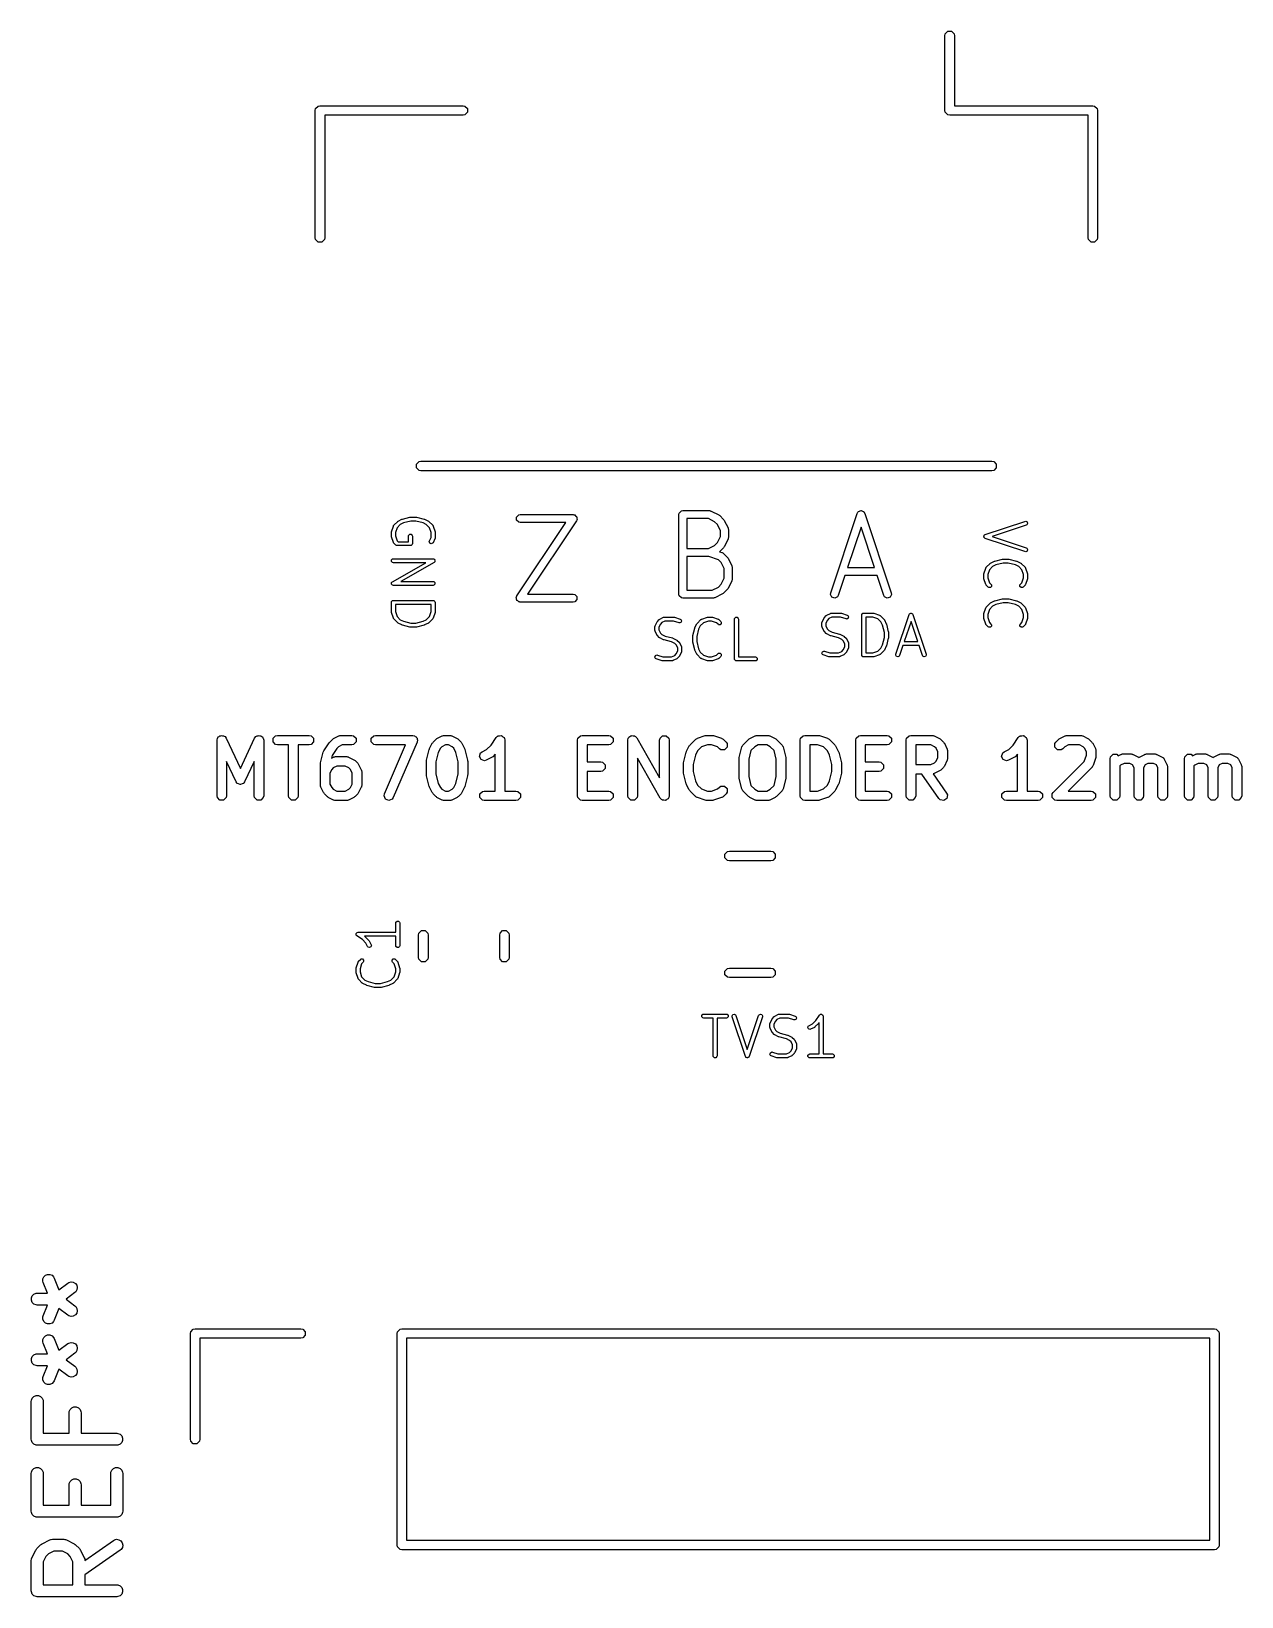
# Model space of a CAD drawing. Extents: x 3.603 to 4.202, y -4.417 to -3.642.
import ezdxf

# ---------------------------------------------------------------- set-up
doc = ezdxf.new("R2010")
doc.units = 0
doc.header["$MEASUREMENT"] = 0
doc.layers.add('BLACK', color=7, linetype='CONTINUOUS')

msp = doc.modelspace()

# ---------------------------------------------------------------- linework, layer by layer
at = {"layer": 'BLACK', "linetype": 'CONTINUOUS'}
for p, q in [((4.0553, -3.6428), (4.05658, -3.64152)), ((4.05658, -3.64152), (4.05838, -3.64152)), ((4.05838, -3.64152), (4.05966, -3.6428)), ((4.05512, -3.6437), (4.0553, -3.6428)), ((4.05512, -3.68071), (4.05512, -3.6437)), ((4.05966, -3.6428), (4.05984, -3.6437)), ((4.05984, -3.6437), (4.05984, -3.67835)), ((3.74331, -3.68071), (3.74349, -3.6798)), ((3.74331, -3.7437), (3.74331, -3.68071)), ((3.74349, -3.6798), (3.74477, -3.67853)), ((3.74477, -3.67853), (3.74567, -3.67835)), ((3.74567, -3.67835), (3.81654, -3.67835)), ((3.81654, -3.67835), (3.81744, -3.67853)), ((3.81744, -3.67853), (3.81872, -3.6798)), ((3.81872, -3.6798), (3.81872, -3.68161)), ((4.0553, -3.68161), (4.05512, -3.68071)), ((4.05984, -3.67835), (4.12835, -3.67835)), ((4.12835, -3.67835), (4.12925, -3.67853)), ((4.12925, -3.67853), (4.13053, -3.6798)), ((4.13053, -3.6798), (4.13071, -3.68071)), ((4.13071, -3.68071), (4.13071, -3.7437)), ((3.81654, -3.68307), (3.74803, -3.68307)), ((3.74803, -3.68307), (3.74803, -3.7437)), ((3.81744, -3.68289), (3.81654, -3.68307)), ((3.81872, -3.68161), (3.81744, -3.68289)), ((4.05658, -3.68289), (4.0553, -3.68161)), ((4.05748, -3.68307), (4.05658, -3.68289)), ((4.12598, -3.68307), (4.05748, -3.68307)), ((4.12598, -3.7437), (4.12598, -3.68307)), ((3.74349, -3.7446), (3.74331, -3.7437)), ((3.74477, -3.74588), (3.74349, -3.7446)), ((3.74657, -3.74588), (3.74477, -3.74588)), ((3.74785, -3.7446), (3.74657, -3.74588)), ((3.74803, -3.7437), (3.74785, -3.7446)), ((4.12616, -3.7446), (4.12598, -3.7437)), ((4.12744, -3.74588), (4.12616, -3.7446)), ((4.12925, -3.74588), (4.12744, -3.74588)), ((4.13053, -3.7446), (4.12925, -3.74588)), ((4.13071, -3.7437), (4.13053, -3.7446)), ((3.79349, -3.85579), (3.79477, -3.85451)), ((3.79349, -3.8576), (3.79349, -3.85579)), ((3.79477, -3.85888), (3.79349, -3.8576)), ((3.79477, -3.85451), (3.79567, -3.85433)), ((3.79567, -3.85906), (3.79477, -3.85888)), ((3.79567, -3.85433), (4.07835, -3.85433)), ((4.07835, -3.85906), (3.79567, -3.85906)), ((4.07835, -3.85433), (4.07925, -3.85451)), ((4.07925, -3.85888), (4.07835, -3.85906)), ((4.07925, -3.85451), (4.08053, -3.85579)), ((4.08053, -3.8576), (4.07925, -3.85888)), ((4.08053, -3.85579), (4.08053, -3.8576)), ((3.78649, -3.88298), (3.79024, -3.88204)), ((3.79024, -3.88204), (3.79036, -3.88204)), ((3.79036, -3.88204), (3.79048, -3.88201)), ((3.79048, -3.88201), (3.79329, -3.88201)), ((3.79329, -3.88201), (3.79341, -3.88204)), ((3.79341, -3.88204), (3.79353, -3.88204)), ((3.79353, -3.88204), (3.79728, -3.88298)), ((3.84301, -3.88202), (3.84408, -3.88095)), ((3.84301, -3.88353), (3.84301, -3.88202)), ((3.84408, -3.88095), (3.84483, -3.8808)), ((3.84483, -3.8808), (3.87108, -3.8808)), ((3.87108, -3.8808), (3.87136, -3.88086)), ((3.87136, -3.88086), (3.87146, -3.88084)), ((3.87146, -3.88084), (3.87154, -3.8809)), ((3.87154, -3.8809), (3.87183, -3.88095)), ((3.87183, -3.88095), (3.87223, -3.88136)), ((3.87223, -3.88136), (3.87271, -3.88168)), ((3.87271, -3.88168), (3.87275, -3.88188)), ((3.87275, -3.88188), (3.87289, -3.88202)), ((3.87289, -3.88202), (3.87289, -3.88259)), ((3.87289, -3.88259), (3.87301, -3.88315)), ((3.92338, -3.8808), (3.92353, -3.88005)), ((3.92338, -3.92017), (3.92338, -3.8808)), ((3.92353, -3.88005), (3.9246, -3.87899)), ((3.9246, -3.87899), (3.92535, -3.87884)), ((3.92535, -3.87884), (3.93847, -3.87884)), ((3.93801, -3.88277), (3.92732, -3.88277)), ((3.92732, -3.88277), (3.92732, -3.89758)), ((3.94106, -3.8843), (3.93801, -3.88277)), ((3.93847, -3.87884), (3.93857, -3.87885)), ((3.93857, -3.87885), (3.93861, -3.87884)), ((3.93861, -3.87884), (3.93892, -3.87892)), ((3.93892, -3.87892), (3.93923, -3.87899)), ((3.93923, -3.87899), (3.93926, -3.87902)), ((3.93926, -3.87902), (3.93935, -3.87904)), ((3.93935, -3.87904), (3.9431, -3.88092)), ((3.9431, -3.88092), (3.94335, -3.88111)), ((3.94335, -3.88111), (3.94361, -3.88129)), ((3.94361, -3.88129), (3.94549, -3.88316)), ((3.99857, -3.91955), (4.01169, -3.88018)), ((4.01169, -3.88018), (4.01207, -3.87951)), ((4.01207, -3.87951), (4.0122, -3.87945)), ((4.0122, -3.87945), (4.01227, -3.87932)), ((4.01227, -3.87932), (4.01286, -3.87912)), ((4.01286, -3.87912), (4.01342, -3.87884)), ((4.01342, -3.87884), (4.01356, -3.87889)), ((4.01356, -3.87889), (4.0137, -3.87884)), ((4.0137, -3.87884), (4.01426, -3.87912)), ((4.01426, -3.87912), (4.01485, -3.87932)), ((4.01485, -3.87932), (4.01491, -3.87945)), ((4.01491, -3.87945), (4.01504, -3.87951)), ((4.01504, -3.87951), (4.01542, -3.88018)), ((4.01542, -3.88018), (4.02855, -3.91955)), ((3.78105, -3.88956), (3.78109, -3.8894)), ((3.78105, -3.89143), (3.78105, -3.88956)), ((3.78109, -3.8894), (3.78111, -3.88925)), ((3.78111, -3.88925), (3.78204, -3.88644)), ((3.78204, -3.88644), (3.78207, -3.88639)), ((3.78207, -3.88637), (3.78215, -3.88624)), ((3.78207, -3.88639), (3.78207, -3.88637)), ((3.78215, -3.88624), (3.78223, -3.8861)), ((3.78223, -3.8861), (3.78225, -3.88609)), ((3.78225, -3.88609), (3.78228, -3.88605)), ((3.78228, -3.88605), (3.78416, -3.88418)), ((3.78384, -3.88728), (3.78302, -3.88972)), ((3.78302, -3.88972), (3.78302, -3.89127)), ((3.78543, -3.88568), (3.78384, -3.88728)), ((3.78416, -3.88418), (3.78429, -3.88409)), ((3.78429, -3.88409), (3.78441, -3.88399)), ((3.78441, -3.88399), (3.78629, -3.88305)), ((3.78707, -3.88486), (3.78543, -3.88568)), ((3.78629, -3.88305), (3.78639, -3.88303)), ((3.78639, -3.88303), (3.78649, -3.88298)), ((3.7906, -3.88398), (3.78707, -3.88486)), ((3.78957, -3.89106), (3.7901, -3.89052)), ((3.7901, -3.89052), (3.79085, -3.89052)), ((3.79317, -3.88398), (3.7906, -3.88398)), ((3.79085, -3.89052), (3.79138, -3.89106)), ((3.79669, -3.88486), (3.79317, -3.88398)), ((3.79833, -3.88568), (3.79669, -3.88486)), ((3.79728, -3.88298), (3.79737, -3.88303)), ((3.79737, -3.88303), (3.79748, -3.88305)), ((3.79748, -3.88305), (3.79935, -3.88399)), ((3.79993, -3.88728), (3.79833, -3.88568)), ((3.79935, -3.88399), (3.79948, -3.88409)), ((3.79948, -3.88409), (3.79961, -3.88418)), ((3.79961, -3.88418), (3.80148, -3.88605)), ((3.80074, -3.88972), (3.79993, -3.88728)), ((3.80074, -3.89214), (3.80074, -3.88972)), ((3.80148, -3.88605), (3.80151, -3.88609)), ((3.80151, -3.88609), (3.80153, -3.8861)), ((3.80153, -3.8861), (3.80161, -3.88624)), ((3.80161, -3.88624), (3.8017, -3.88637)), ((3.8017, -3.88637), (3.8017, -3.88639)), ((3.8017, -3.88639), (3.80172, -3.88644)), ((3.80172, -3.88644), (3.80266, -3.88925)), ((3.80266, -3.88925), (3.80268, -3.8894)), ((3.80268, -3.8894), (3.80271, -3.88956)), ((3.80271, -3.88956), (3.80271, -3.89237)), ((3.84408, -3.88459), (3.84301, -3.88353)), ((3.84319, -3.92105), (3.8674, -3.88474)), ((3.84483, -3.88474), (3.84408, -3.88459)), ((3.8674, -3.88474), (3.84483, -3.88474)), ((3.87271, -3.88386), (3.84851, -3.92017)), ((3.87282, -3.8836), (3.87271, -3.88386)), ((3.87289, -3.88353), (3.87282, -3.8836)), ((3.87301, -3.88315), (3.87289, -3.88343)), ((3.87289, -3.88343), (3.87289, -3.88353)), ((3.94248, -3.88572), (3.94106, -3.8843)), ((3.944, -3.88877), (3.94248, -3.88572)), ((3.944, -3.89159), (3.944, -3.88877)), ((3.94549, -3.88316), (3.94566, -3.88342)), ((3.94566, -3.88342), (3.94586, -3.88367)), ((3.94586, -3.88367), (3.94773, -3.88742)), ((3.94773, -3.88742), (3.94776, -3.88752)), ((3.94776, -3.88752), (3.94779, -3.88755)), ((3.94779, -3.88755), (3.94785, -3.88786)), ((3.94785, -3.88786), (3.94794, -3.88816)), ((3.94794, -3.88816), (3.94792, -3.88821)), ((3.94792, -3.88821), (3.94794, -3.8883)), ((3.94794, -3.8883), (3.94794, -3.89205)), ((4.01356, -3.88703), (4.00691, -3.90696)), ((4.0202, -3.90696), (4.01356, -3.88703)), ((4.07503, -3.89069), (4.09472, -3.88413)), ((4.09534, -3.88599), (4.07846, -3.89162)), ((4.09472, -3.88413), (4.0951, -3.88408)), ((4.0951, -3.88408), (4.09577, -3.88441)), ((4.09568, -3.8858), (4.09534, -3.88599)), ((4.09601, -3.88513), (4.09568, -3.8858)), ((4.09577, -3.88441), (4.09601, -3.88513)), ((3.78109, -3.89159), (3.78105, -3.89143)), ((3.78111, -3.89174), (3.78109, -3.89159)), ((3.78204, -3.89456), (3.78111, -3.89174)), ((3.78207, -3.8946), (3.78204, -3.89456)), ((3.78207, -3.89462), (3.78207, -3.8946)), ((3.78215, -3.89475), (3.78207, -3.89462)), ((3.78223, -3.89489), (3.78215, -3.89475)), ((3.78225, -3.8949), (3.78223, -3.89489)), ((3.78228, -3.89494), (3.78225, -3.8949)), ((3.78322, -3.89588), (3.78228, -3.89494)), ((3.78302, -3.89127), (3.78384, -3.89371)), ((3.78354, -3.89609), (3.78322, -3.89588)), ((3.78391, -3.89617), (3.78354, -3.89609)), ((3.78384, -3.89371), (3.78432, -3.8942)), ((3.79048, -3.89617), (3.78391, -3.89617)), ((3.78432, -3.8942), (3.78949, -3.8942)), ((3.78949, -3.89143), (3.78957, -3.89106)), ((3.78949, -3.8942), (3.78949, -3.89143)), ((3.79085, -3.89609), (3.79048, -3.89617)), ((3.79138, -3.89556), (3.79085, -3.89609)), ((3.79138, -3.89106), (3.79146, -3.89143)), ((3.79146, -3.89518), (3.79138, -3.89556)), ((3.79146, -3.89143), (3.79146, -3.89518)), ((3.7998, -3.89418), (3.79991, -3.89381)), ((3.80004, -3.89489), (3.7998, -3.89418)), ((3.79991, -3.89381), (3.80074, -3.89214)), ((3.80072, -3.89523), (3.80004, -3.89489)), ((3.80143, -3.89499), (3.80072, -3.89523)), ((3.80167, -3.89469), (3.80143, -3.89499)), ((3.8026, -3.89281), (3.80167, -3.89469)), ((3.80262, -3.89276), (3.8026, -3.89281)), ((3.80263, -3.89275), (3.80262, -3.89276)), ((3.80266, -3.89259), (3.80263, -3.89275)), ((3.80271, -3.89244), (3.80266, -3.89259)), ((3.80271, -3.89237), (3.8027, -3.89242)), ((3.8027, -3.89242), (3.80271, -3.89244)), ((3.92732, -3.89758), (3.93801, -3.89758)), ((3.93801, -3.89758), (3.94106, -3.89606)), ((3.94106, -3.89606), (3.94248, -3.89464)), ((3.94248, -3.89464), (3.944, -3.89159)), ((3.94549, -3.89719), (3.94361, -3.89907)), ((3.94566, -3.89693), (3.94549, -3.89719)), ((3.94586, -3.89668), (3.94566, -3.89693)), ((3.94773, -3.89293), (3.94586, -3.89668)), ((3.94776, -3.89284), (3.94773, -3.89293)), ((3.94779, -3.89281), (3.94776, -3.89284)), ((3.94785, -3.8925), (3.94779, -3.89281)), ((3.94794, -3.89219), (3.94785, -3.8925)), ((3.94794, -3.89205), (3.94792, -3.89215)), ((3.94792, -3.89215), (3.94794, -3.89219)), ((4.07436, -3.89155), (4.0745, -3.89127)), ((4.07439, -3.89162), (4.07436, -3.89155)), ((4.07436, -3.89169), (4.07439, -3.89162)), ((4.0745, -3.89197), (4.07436, -3.89169)), ((4.0745, -3.89127), (4.0746, -3.89098)), ((4.0746, -3.89227), (4.0745, -3.89197)), ((4.0746, -3.89098), (4.07467, -3.89094)), ((4.07467, -3.8923), (4.0746, -3.89227)), ((4.07467, -3.89094), (4.0747, -3.89088)), ((4.0747, -3.89236), (4.07467, -3.8923)), ((4.0747, -3.89088), (4.07503, -3.89069)), ((4.07503, -3.89255), (4.0747, -3.89236)), ((4.09472, -3.89912), (4.07503, -3.89255)), ((4.07846, -3.89162), (4.09534, -3.89725)), ((4.09534, -3.89725), (4.09568, -3.89744)), ((4.09568, -3.89744), (4.09601, -3.89811)), ((4.09601, -3.89811), (4.09577, -3.89883)), ((3.78113, -3.90324), (3.78166, -3.90271)), ((3.78113, -3.904), (3.78113, -3.90324)), ((3.78166, -3.90453), (3.78113, -3.904)), ((3.78155, -3.91401), (3.79802, -3.9046)), ((3.78166, -3.90271), (3.78204, -3.90264)), ((3.78204, -3.9046), (3.78166, -3.90453)), ((3.78204, -3.90264), (3.80172, -3.90264)), ((3.79802, -3.9046), (3.78204, -3.9046)), ((3.80221, -3.90447), (3.78575, -3.91388)), ((3.80172, -3.90264), (3.8021, -3.90271)), ((3.8021, -3.90271), (3.8022, -3.90281)), ((3.8022, -3.90281), (3.80233, -3.90284)), ((3.8025, -3.90422), (3.80221, -3.90447)), ((3.80233, -3.90284), (3.80245, -3.90306)), ((3.80245, -3.90306), (3.80263, -3.90324)), ((3.80254, -3.90409), (3.8025, -3.90422)), ((3.80263, -3.904), (3.80254, -3.90409)), ((3.80263, -3.90324), (3.80263, -3.90338)), ((3.80263, -3.90338), (3.8027, -3.9035)), ((3.8027, -3.9035), (3.80263, -3.90374)), ((3.80263, -3.90374), (3.80263, -3.904)), ((3.93815, -3.90152), (3.92732, -3.90152)), ((3.92732, -3.90152), (3.92732, -3.91821)), ((3.94303, -3.90315), (3.93815, -3.90152)), ((3.94435, -3.90447), (3.94303, -3.90315)), ((3.94361, -3.89907), (3.94349, -3.89915)), ((3.94349, -3.89915), (3.94472, -3.89956)), ((3.94588, -3.90752), (3.94435, -3.90447)), ((3.94472, -3.89956), (3.94481, -3.89961)), ((3.94481, -3.89961), (3.94485, -3.89961)), ((3.94485, -3.89961), (3.94511, -3.89978)), ((3.94511, -3.89978), (3.94539, -3.89994)), ((3.94539, -3.89994), (3.94541, -3.89998)), ((3.94541, -3.89998), (3.94549, -3.90003)), ((3.94549, -3.90003), (3.94736, -3.90191)), ((3.94736, -3.90191), (3.94754, -3.90217)), ((3.94754, -3.90217), (3.94773, -3.90242)), ((3.94773, -3.90242), (3.94961, -3.90617)), ((4.07559, -3.90686), (4.07746, -3.90499)), ((4.07746, -3.90499), (4.07759, -3.9049)), ((4.07759, -3.9049), (4.07772, -3.9048)), ((4.07772, -3.9048), (4.07959, -3.90386)), ((4.08038, -3.90567), (4.07874, -3.90649)), ((4.07959, -3.90386), (4.0797, -3.90384)), ((4.0797, -3.90384), (4.07979, -3.90379)), ((4.07979, -3.90379), (4.08354, -3.90285)), ((4.0839, -3.90479), (4.08038, -3.90567)), ((4.08354, -3.90285), (4.08366, -3.90285)), ((4.08366, -3.90285), (4.08378, -3.90282)), ((4.08378, -3.90282), (4.08659, -3.90282)), ((4.08647, -3.90479), (4.0839, -3.90479)), ((4.09, -3.90567), (4.08647, -3.90479)), ((4.08659, -3.90282), (4.08671, -3.90285)), ((4.08671, -3.90285), (4.08683, -3.90285)), ((4.08683, -3.90285), (4.09058, -3.90379)), ((4.09164, -3.90649), (4.09, -3.90567)), ((4.09058, -3.90379), (4.09068, -3.90384)), ((4.09068, -3.90384), (4.09078, -3.90386)), ((4.09078, -3.90386), (4.09266, -3.9048)), ((4.09266, -3.9048), (4.09278, -3.9049)), ((4.09278, -3.9049), (4.09291, -3.90499)), ((4.09291, -3.90499), (4.09479, -3.90686)), ((4.0951, -3.89916), (4.09472, -3.89912)), ((4.09577, -3.89883), (4.0951, -3.89916)), ((3.94435, -3.91526), (3.94588, -3.91221)), ((3.94588, -3.91221), (3.94588, -3.90752)), ((3.94961, -3.91356), (3.94773, -3.9173)), ((3.94961, -3.90617), (3.94963, -3.90627)), ((3.94963, -3.91346), (3.94961, -3.91356)), ((3.94963, -3.90627), (3.94967, -3.9063)), ((3.94967, -3.91343), (3.94963, -3.91346)), ((3.94967, -3.9063), (3.94973, -3.90661)), ((3.94973, -3.91312), (3.94967, -3.91343)), ((3.94973, -3.90661), (3.94981, -3.90691)), ((3.94981, -3.91281), (3.94973, -3.91312)), ((3.94981, -3.90691), (3.9498, -3.90695)), ((3.9498, -3.90695), (3.94982, -3.90705)), ((3.94982, -3.91267), (3.9498, -3.91277)), ((3.9498, -3.91277), (3.94981, -3.91281)), ((3.94982, -3.90705), (3.94982, -3.91267)), ((4.0056, -3.91089), (4.0023, -3.9208)), ((4.02151, -3.91089), (4.0056, -3.91089)), ((4.00691, -3.90696), (4.0202, -3.90696)), ((4.02481, -3.9208), (4.02151, -3.91089)), ((4.07436, -3.91037), (4.07439, -3.91021)), ((4.07436, -3.91224), (4.07436, -3.91037)), ((4.07439, -3.9124), (4.07436, -3.91224)), ((4.07439, -3.91021), (4.07441, -3.91006)), ((4.07441, -3.91255), (4.07439, -3.9124)), ((4.07441, -3.91006), (4.07535, -3.90725)), ((4.07535, -3.91537), (4.07441, -3.91255)), ((4.07535, -3.90725), (4.07537, -3.9072)), ((4.07537, -3.90718), (4.07546, -3.90705)), ((4.07537, -3.9072), (4.07537, -3.90718)), ((4.07546, -3.90705), (4.07554, -3.90691)), ((4.07554, -3.90691), (4.07556, -3.9069)), ((4.07556, -3.9069), (4.07559, -3.90686)), ((4.07714, -3.90809), (4.07633, -3.91053)), ((4.07633, -3.91053), (4.07633, -3.91208)), ((4.07633, -3.91208), (4.07714, -3.91452)), ((4.07874, -3.90649), (4.07714, -3.90809)), ((4.09323, -3.90809), (4.09164, -3.90649)), ((4.09405, -3.91053), (4.09323, -3.90809)), ((4.09323, -3.91452), (4.09405, -3.91208)), ((4.09405, -3.91208), (4.09405, -3.91053)), ((4.09479, -3.90686), (4.09482, -3.9069)), ((4.09482, -3.9069), (4.09484, -3.90691)), ((4.09484, -3.90691), (4.09492, -3.90705)), ((4.09492, -3.90705), (4.095, -3.90718)), ((4.095, -3.90718), (4.095, -3.9072)), ((4.095, -3.9072), (4.09503, -3.90725)), ((4.09503, -3.90725), (4.09596, -3.91006)), ((4.09596, -3.91255), (4.09503, -3.91537)), ((4.09596, -3.91006), (4.09598, -3.91021)), ((4.09598, -3.9124), (4.09596, -3.91255)), ((4.09598, -3.91021), (4.09602, -3.91037)), ((4.09602, -3.91224), (4.09598, -3.9124)), ((4.09602, -3.91037), (4.09602, -3.91224)), ((3.78106, -3.91499), (3.78113, -3.91475)), ((3.78113, -3.91511), (3.78106, -3.91499)), ((3.78113, -3.91449), (3.78123, -3.9144)), ((3.78113, -3.91475), (3.78113, -3.91449)), ((3.78113, -3.91524), (3.78113, -3.91511)), ((3.78131, -3.91543), (3.78113, -3.91524)), ((3.78123, -3.9144), (3.78126, -3.91427)), ((3.78126, -3.91427), (3.78155, -3.91401)), ((3.78144, -3.91565), (3.78131, -3.91543)), ((3.78157, -3.91568), (3.78144, -3.91565)), ((3.78166, -3.91578), (3.78157, -3.91568)), ((3.78204, -3.91585), (3.78166, -3.91578)), ((3.80172, -3.91585), (3.78204, -3.91585)), ((3.78575, -3.91388), (3.80172, -3.91388)), ((3.80172, -3.91388), (3.8021, -3.91396)), ((3.8021, -3.91578), (3.80172, -3.91585)), ((3.8021, -3.91396), (3.80263, -3.91449)), ((3.80263, -3.91524), (3.8021, -3.91578)), ((3.80263, -3.91449), (3.80263, -3.91524)), ((3.8429, -3.92176), (3.84301, -3.92149)), ((3.84301, -3.92139), (3.84308, -3.92132)), ((3.84301, -3.92149), (3.84301, -3.92139)), ((3.84308, -3.92132), (3.84319, -3.92105)), ((3.84851, -3.92017), (3.87108, -3.92017)), ((3.87108, -3.92017), (3.87183, -3.92032)), ((3.87183, -3.92032), (3.87289, -3.92139)), ((3.87289, -3.92139), (3.87289, -3.9229)), ((3.92353, -3.92093), (3.92338, -3.92017)), ((3.9246, -3.92199), (3.92353, -3.92093)), ((3.92732, -3.91821), (3.93988, -3.91821)), ((3.93988, -3.91821), (3.94293, -3.91668)), ((3.94498, -3.92006), (3.94123, -3.92193)), ((3.94293, -3.91668), (3.94435, -3.91526)), ((3.94523, -3.91987), (3.94498, -3.92006)), ((3.94549, -3.91969), (3.94523, -3.91987)), ((3.94736, -3.91782), (3.94549, -3.91969)), ((3.94754, -3.91755), (3.94736, -3.91782)), ((3.94773, -3.9173), (3.94754, -3.91755)), ((3.99847, -3.92031), (3.99857, -3.91955)), ((3.99914, -3.92166), (3.99847, -3.92031)), ((4.00192, -3.92146), (4.00057, -3.92214)), ((4.0023, -3.9208), (4.00192, -3.92146)), ((4.02519, -3.92146), (4.02481, -3.9208)), ((4.02654, -3.92214), (4.02519, -3.92146)), ((4.02864, -3.92031), (4.02797, -3.92166)), ((4.02855, -3.91955), (4.02864, -3.92031)), ((4.07537, -3.91541), (4.07535, -3.91537)), ((4.07537, -3.91543), (4.07537, -3.91541)), ((4.07546, -3.91556), (4.07537, -3.91543)), ((4.07554, -3.9157), (4.07546, -3.91556)), ((4.07556, -3.91571), (4.07554, -3.9157)), ((4.07559, -3.91575), (4.07556, -3.91571)), ((4.07652, -3.91669), (4.07559, -3.91575)), ((4.07684, -3.9169), (4.07652, -3.91669)), ((4.0776, -3.9169), (4.07684, -3.9169)), ((4.07714, -3.91452), (4.07792, -3.9153)), ((4.07813, -3.91637), (4.0776, -3.9169)), ((4.07792, -3.9153), (4.07813, -3.91562)), ((4.07813, -3.91562), (4.07813, -3.91637)), ((4.09225, -3.91562), (4.09246, -3.9153)), ((4.09225, -3.91637), (4.09225, -3.91562)), ((4.09278, -3.9169), (4.09225, -3.91637)), ((4.09246, -3.9153), (4.09323, -3.91452)), ((4.09353, -3.9169), (4.09278, -3.9169)), ((4.09385, -3.91669), (4.09353, -3.9169)), ((4.09479, -3.91575), (4.09385, -3.91669)), ((4.09482, -3.91571), (4.09479, -3.91575)), ((4.09484, -3.9157), (4.09482, -3.91571)), ((4.09492, -3.91556), (4.09484, -3.9157)), ((4.095, -3.91543), (4.09492, -3.91556)), ((4.09503, -3.91537), (4.095, -3.91541)), ((4.095, -3.91541), (4.095, -3.91543)), ((3.78105, -3.92424), (3.78113, -3.92387)), ((3.78105, -3.92893), (3.78105, -3.92424)), ((3.78109, -3.92908), (3.78105, -3.92893)), ((3.78111, -3.92924), (3.78109, -3.92908)), ((3.78204, -3.93205), (3.78111, -3.92924)), ((3.78113, -3.92387), (3.78166, -3.92333)), ((3.78166, -3.92333), (3.78204, -3.92326)), ((3.78204, -3.92326), (3.80172, -3.92326)), ((3.80074, -3.92523), (3.78302, -3.92523)), ((3.78302, -3.92523), (3.78302, -3.92877)), ((3.78302, -3.92877), (3.78384, -3.93121)), ((3.79993, -3.93121), (3.80074, -3.92877)), ((3.80074, -3.92877), (3.80074, -3.92523)), ((3.80172, -3.92326), (3.8021, -3.92333)), ((3.80266, -3.92924), (3.80172, -3.93205)), ((3.8021, -3.92333), (3.80263, -3.92387)), ((3.80263, -3.92387), (3.80271, -3.92424)), ((3.80268, -3.92908), (3.80266, -3.92924)), ((3.80271, -3.92893), (3.80268, -3.92908)), ((3.80271, -3.92424), (3.80271, -3.92893)), ((3.84301, -3.92232), (3.8429, -3.92176)), ((3.84301, -3.9229), (3.84301, -3.92232)), ((3.84315, -3.92304), (3.84301, -3.9229)), ((3.84319, -3.92324), (3.84315, -3.92304)), ((3.84367, -3.92356), (3.84319, -3.92324)), ((3.84408, -3.92396), (3.84367, -3.92356)), ((3.84436, -3.92402), (3.84408, -3.92396)), ((3.84445, -3.92407), (3.84436, -3.92402)), ((3.84454, -3.92405), (3.84445, -3.92407)), ((3.84483, -3.92411), (3.84454, -3.92405)), ((3.87108, -3.92411), (3.84483, -3.92411)), ((3.87183, -3.92396), (3.87108, -3.92411)), ((3.87289, -3.9229), (3.87183, -3.92396)), ((3.92535, -3.92214), (3.9246, -3.92199)), ((3.94035, -3.92214), (3.92535, -3.92214)), ((3.94044, -3.92212), (3.94035, -3.92214)), ((3.94049, -3.92214), (3.94044, -3.92212)), ((3.94079, -3.92205), (3.94049, -3.92214)), ((3.9411, -3.92199), (3.94079, -3.92205)), ((3.94113, -3.92196), (3.9411, -3.92199)), ((3.94123, -3.92193), (3.94113, -3.92196)), ((4.00057, -3.92214), (3.99914, -3.92166)), ((4.02797, -3.92166), (4.02654, -3.92214)), ((4.07441, -3.92974), (4.07535, -3.92693)), ((4.07535, -3.92693), (4.07537, -3.92689)), ((4.07537, -3.92687), (4.07546, -3.92673)), ((4.07537, -3.92689), (4.07537, -3.92687)), ((4.07546, -3.92673), (4.07554, -3.9266)), ((4.07554, -3.9266), (4.07556, -3.92659)), ((4.07556, -3.92659), (4.07559, -3.92655)), ((4.07559, -3.92655), (4.07746, -3.92467)), ((4.07714, -3.92777), (4.07633, -3.93021)), ((4.07874, -3.92618), (4.07714, -3.92777)), ((4.07746, -3.92467), (4.07759, -3.92458)), ((4.07759, -3.92458), (4.07772, -3.92449)), ((4.07772, -3.92449), (4.07959, -3.92355)), ((4.08038, -3.92536), (4.07874, -3.92618)), ((4.07959, -3.92355), (4.0797, -3.92352)), ((4.0797, -3.92352), (4.07979, -3.92347)), ((4.07979, -3.92347), (4.08354, -3.92254)), ((4.0839, -3.92448), (4.08038, -3.92536)), ((4.08354, -3.92254), (4.08366, -3.92253)), ((4.08366, -3.92253), (4.08378, -3.92251)), ((4.08378, -3.92251), (4.08659, -3.92251)), ((4.08647, -3.92448), (4.0839, -3.92448)), ((4.09, -3.92536), (4.08647, -3.92448)), ((4.08659, -3.92251), (4.08671, -3.92253)), ((4.08671, -3.92253), (4.08683, -3.92254)), ((4.08683, -3.92254), (4.09058, -3.92347)), ((4.09164, -3.92618), (4.09, -3.92536)), ((4.09058, -3.92347), (4.09068, -3.92352)), ((4.09068, -3.92352), (4.09078, -3.92355)), ((4.09078, -3.92355), (4.09266, -3.92449)), ((4.09323, -3.92777), (4.09164, -3.92618)), ((4.09266, -3.92449), (4.09278, -3.92458)), ((4.09278, -3.92458), (4.09291, -3.92467)), ((4.09291, -3.92467), (4.09479, -3.92655)), ((4.09405, -3.93021), (4.09323, -3.92777)), ((4.09479, -3.92655), (4.09482, -3.92659)), ((4.09482, -3.92659), (4.09484, -3.9266)), ((4.09484, -3.9266), (4.09492, -3.92673)), ((4.09492, -3.92673), (4.095, -3.92687)), ((4.095, -3.92687), (4.095, -3.92689)), ((4.095, -3.92689), (4.09503, -3.92693)), ((4.09503, -3.92693), (4.09596, -3.92974)), ((3.78207, -3.9321), (3.78204, -3.93205)), ((3.78207, -3.93212), (3.78207, -3.9321)), ((3.78215, -3.93225), (3.78207, -3.93212)), ((3.78223, -3.93239), (3.78215, -3.93225)), ((3.78225, -3.9324), (3.78223, -3.93239)), ((3.78228, -3.93244), (3.78225, -3.9324)), ((3.78416, -3.93431), (3.78228, -3.93244)), ((3.78384, -3.93121), (3.78543, -3.93281)), ((3.78429, -3.9344), (3.78416, -3.93431)), ((3.78441, -3.9345), (3.78429, -3.9344)), ((3.78629, -3.93543), (3.78441, -3.9345)), ((3.78543, -3.93281), (3.78707, -3.93362)), ((3.78639, -3.93546), (3.78629, -3.93543)), ((3.78649, -3.93551), (3.78639, -3.93546)), ((3.79024, -3.93645), (3.78649, -3.93551)), ((3.78707, -3.93362), (3.7906, -3.93451)), ((3.79036, -3.93645), (3.79024, -3.93645)), ((3.79048, -3.93647), (3.79036, -3.93645)), ((3.79329, -3.93647), (3.79048, -3.93647)), ((3.7906, -3.93451), (3.79317, -3.93451)), ((3.79317, -3.93451), (3.79669, -3.93362)), ((3.79341, -3.93645), (3.79329, -3.93647)), ((3.79353, -3.93645), (3.79341, -3.93645)), ((3.79728, -3.93551), (3.79353, -3.93645)), ((3.79669, -3.93362), (3.79833, -3.93281)), ((3.79737, -3.93546), (3.79728, -3.93551)), ((3.79748, -3.93543), (3.79737, -3.93546)), ((3.79935, -3.9345), (3.79748, -3.93543)), ((3.79833, -3.93281), (3.79993, -3.93121)), ((3.79948, -3.9344), (3.79935, -3.9345)), ((3.79961, -3.93431), (3.79948, -3.9344)), ((3.80148, -3.93244), (3.79961, -3.93431)), ((3.80151, -3.9324), (3.80148, -3.93244)), ((3.80153, -3.93239), (3.80151, -3.9324)), ((3.80161, -3.93225), (3.80153, -3.93239)), ((3.8017, -3.93212), (3.80161, -3.93225)), ((3.80172, -3.93205), (3.8017, -3.9321)), ((3.8017, -3.9321), (3.8017, -3.93212)), ((3.91154, -3.93621), (3.91158, -3.93606)), ((3.91155, -3.93623), (3.91154, -3.93621)), ((3.91154, -3.93628), (3.91155, -3.93623)), ((3.91154, -3.93815), (3.91154, -3.93628)), ((3.91158, -3.93606), (3.91162, -3.9359)), ((3.91162, -3.9359), (3.91163, -3.93588)), ((3.91163, -3.93588), (3.91164, -3.93584)), ((3.91164, -3.93584), (3.91258, -3.93396)), ((3.91258, -3.93396), (3.91268, -3.93384)), ((3.91268, -3.93384), (3.91277, -3.93371)), ((3.91277, -3.93371), (3.9137, -3.93277)), ((3.91427, -3.93499), (3.91351, -3.93651)), ((3.91351, -3.93651), (3.91351, -3.93792)), ((3.9137, -3.93277), (3.91383, -3.93268)), ((3.91383, -3.93268), (3.91396, -3.93258)), ((3.91396, -3.93258), (3.91583, -3.93165)), ((3.91498, -3.93427), (3.91427, -3.93499)), ((3.91651, -3.93351), (3.91498, -3.93427)), ((3.91583, -3.93165), (3.91588, -3.93163)), ((3.91588, -3.93163), (3.9159, -3.93162)), ((3.9159, -3.93162), (3.91605, -3.93159)), ((3.91605, -3.93159), (3.9162, -3.93155)), ((3.9162, -3.93155), (3.91623, -3.93155)), ((3.91623, -3.93155), (3.91627, -3.93154)), ((3.91627, -3.93154), (3.92096, -3.93154)), ((3.9208, -3.93351), (3.91651, -3.93351)), ((3.92346, -3.9344), (3.9208, -3.93351)), ((3.92096, -3.93154), (3.92112, -3.93157)), ((3.92112, -3.93157), (3.92127, -3.93159)), ((3.92127, -3.93159), (3.92408, -3.93253)), ((3.92384, -3.93445), (3.92346, -3.9344)), ((3.92452, -3.93411), (3.92384, -3.93445)), ((3.92408, -3.93253), (3.92442, -3.93272)), ((3.92442, -3.93272), (3.92476, -3.9334)), ((3.92476, -3.9334), (3.92452, -3.93411)), ((3.93032, -3.94073), (3.93125, -3.93698)), ((3.93125, -3.93698), (3.9313, -3.93688)), ((3.9313, -3.93688), (3.93133, -3.93677)), ((3.93133, -3.93677), (3.93227, -3.9349)), ((3.93227, -3.9349), (3.93236, -3.93478)), ((3.93236, -3.93478), (3.93245, -3.93464)), ((3.93245, -3.93464), (3.93433, -3.93277)), ((3.93396, -3.93592), (3.93314, -3.93756)), ((3.93555, -3.93433), (3.93396, -3.93592)), ((3.93433, -3.93277), (3.93437, -3.93274)), ((3.93437, -3.93274), (3.93438, -3.93272)), ((3.93438, -3.93272), (3.93451, -3.93264)), ((3.93451, -3.93264), (3.93465, -3.93256)), ((3.93465, -3.93256), (3.93467, -3.93256)), ((3.93467, -3.93256), (3.93471, -3.93253)), ((3.93471, -3.93253), (3.93752, -3.93159)), ((3.93799, -3.93351), (3.93555, -3.93433)), ((3.93752, -3.93159), (3.93768, -3.93157)), ((3.93768, -3.93157), (3.93783, -3.93154)), ((3.93783, -3.93154), (3.93971, -3.93154)), ((3.93955, -3.93351), (3.93799, -3.93351)), ((3.94199, -3.93433), (3.93955, -3.93351)), ((3.93971, -3.93154), (3.93986, -3.93157)), ((3.93986, -3.93157), (3.94002, -3.93159)), ((3.94002, -3.93159), (3.94283, -3.93253)), ((3.94276, -3.9351), (3.94199, -3.93433)), ((3.94308, -3.93531), (3.94276, -3.9351)), ((3.94283, -3.93253), (3.94288, -3.93256)), ((3.94288, -3.93256), (3.9429, -3.93256)), ((3.9429, -3.93256), (3.94303, -3.93264)), ((3.94303, -3.93264), (3.94317, -3.93272)), ((3.94384, -3.93531), (3.94308, -3.93531)), ((3.94317, -3.93272), (3.94318, -3.93274)), ((3.94318, -3.93274), (3.94322, -3.93277)), ((3.94322, -3.93277), (3.94415, -3.93371)), ((3.94437, -3.93478), (3.94384, -3.93531)), ((3.94415, -3.93371), (3.94437, -3.93403)), ((3.94437, -3.93403), (3.94437, -3.93478)), ((3.95091, -3.93253), (3.95099, -3.93215)), ((3.95091, -3.95221), (3.95091, -3.93253)), ((3.95099, -3.93215), (3.95152, -3.93162)), ((3.95152, -3.93162), (3.95227, -3.93162)), ((3.95227, -3.93162), (3.9528, -3.93215)), ((3.9528, -3.93215), (3.95288, -3.93253)), ((3.95288, -3.93253), (3.95288, -3.95123)), ((3.99422, -3.93424), (3.99426, -3.93409)), ((3.99423, -3.93426), (3.99422, -3.93424)), ((3.99422, -3.93431), (3.99423, -3.93426)), ((3.99422, -3.93618), (3.99422, -3.93431)), ((3.99423, -3.93623), (3.99422, -3.93618)), ((3.99422, -3.93625), (3.99423, -3.93623)), ((3.99426, -3.93641), (3.99422, -3.93625)), ((3.99426, -3.93409), (3.99429, -3.93393)), ((3.99429, -3.93656), (3.99426, -3.93641)), ((3.99429, -3.93393), (3.99431, -3.93392)), ((3.99431, -3.93658), (3.99429, -3.93656)), ((3.99431, -3.93392), (3.99432, -3.93387)), ((3.99432, -3.93662), (3.99431, -3.93658)), ((3.99432, -3.93387), (3.99526, -3.93199)), ((3.99526, -3.9385), (3.99432, -3.93662)), ((3.99526, -3.93199), (3.99536, -3.93187)), ((3.99536, -3.93187), (3.99544, -3.93174)), ((3.99544, -3.93174), (3.99638, -3.9308)), ((3.99695, -3.93302), (3.99619, -3.93454)), ((3.99619, -3.93454), (3.99619, -3.93595)), ((3.99619, -3.93595), (3.99695, -3.93748)), ((3.99638, -3.9308), (3.99651, -3.93071)), ((3.99651, -3.93071), (3.99664, -3.93062)), ((3.99664, -3.93062), (3.99851, -3.92968)), ((3.99766, -3.93231), (3.99695, -3.93302)), ((3.99918, -3.93154), (3.99766, -3.93231)), ((3.99851, -3.92968), (3.99856, -3.92967)), ((3.99856, -3.92967), (3.99857, -3.92965)), ((3.99857, -3.92965), (3.99873, -3.92962)), ((3.99873, -3.92962), (3.99888, -3.92958)), ((3.99888, -3.92958), (3.9989, -3.92958)), ((3.9989, -3.92958), (3.99895, -3.92958)), ((3.99895, -3.92958), (4.00364, -3.92958)), ((4.00348, -3.93154), (3.99918, -3.93154)), ((4.00614, -3.93243), (4.00348, -3.93154)), ((4.00364, -3.92958), (4.00379, -3.92961)), ((4.00379, -3.92961), (4.00395, -3.92963)), ((4.00395, -3.92963), (4.00676, -3.93056)), ((4.00652, -3.93248), (4.00614, -3.93243)), ((4.00719, -3.93214), (4.00652, -3.93248)), ((4.00676, -3.93056), (4.0071, -3.93075)), ((4.0071, -3.93075), (4.00743, -3.93143)), ((4.00743, -3.93143), (4.00719, -3.93214)), ((4.0139, -3.93056), (4.01398, -3.93018)), ((4.0139, -3.95024), (4.0139, -3.93056)), ((4.01398, -3.93018), (4.01451, -3.92965)), ((4.01451, -3.92965), (4.01489, -3.92958)), ((4.01489, -3.92958), (4.01957, -3.92958)), ((4.01941, -3.93154), (4.01587, -3.93154)), ((4.01587, -3.93154), (4.01587, -3.94926)), ((4.02185, -3.93236), (4.01941, -3.93154)), ((4.01957, -3.92958), (4.01973, -3.92961)), ((4.01973, -3.92961), (4.01989, -3.92963)), ((4.01989, -3.92963), (4.0227, -3.93056)), ((4.02345, -3.93395), (4.02185, -3.93236)), ((4.0227, -3.93056), (4.02274, -3.93059)), ((4.02274, -3.93059), (4.02276, -3.93059)), ((4.02276, -3.93059), (4.02289, -3.93068)), ((4.02289, -3.93068), (4.02303, -3.93075)), ((4.02303, -3.93075), (4.02304, -3.93077)), ((4.02304, -3.93077), (4.02308, -3.9308)), ((4.02308, -3.9308), (4.02496, -3.93268)), ((4.02427, -3.93559), (4.02345, -3.93395)), ((4.02515, -3.93912), (4.02427, -3.93559)), ((4.02496, -3.93268), (4.02504, -3.93281)), ((4.02504, -3.93281), (4.02514, -3.93293)), ((4.02514, -3.93293), (4.02608, -3.93481)), ((4.02608, -3.93481), (4.02611, -3.93491)), ((4.02611, -3.93491), (4.02615, -3.93501)), ((4.02615, -3.93501), (4.02709, -3.93876)), ((4.03083, -3.94993), (4.03739, -3.93025)), ((4.03832, -3.93367), (4.035, -3.94364)), ((4.03739, -3.93025), (4.03758, -3.92991)), ((4.03758, -3.92991), (4.03764, -3.92988)), ((4.03764, -3.92988), (4.03768, -3.92982)), ((4.03768, -3.92982), (4.03797, -3.92972)), ((4.03797, -3.92972), (4.03825, -3.92958)), ((4.03825, -3.92958), (4.03832, -3.9296)), ((4.03832, -3.9296), (4.03839, -3.92958)), ((4.04164, -3.94364), (4.03832, -3.93367)), ((4.03839, -3.92958), (4.03867, -3.92972)), ((4.03867, -3.92972), (4.03897, -3.92982)), ((4.03897, -3.92982), (4.039, -3.92988)), ((4.039, -3.92988), (4.03907, -3.92991)), ((4.03907, -3.92991), (4.03926, -3.93025)), ((4.03926, -3.93025), (4.04582, -3.94993)), ((4.07436, -3.93005), (4.07439, -3.9299)), ((4.07436, -3.93193), (4.07436, -3.93005)), ((4.07439, -3.93208), (4.07436, -3.93193)), ((4.07439, -3.9299), (4.07441, -3.92974)), ((4.07441, -3.93224), (4.07439, -3.93208)), ((4.07535, -3.93505), (4.07441, -3.93224)), ((4.07537, -3.93509), (4.07535, -3.93505)), ((4.07537, -3.93512), (4.07537, -3.93509)), ((4.07546, -3.93525), (4.07537, -3.93512)), ((4.07554, -3.93539), (4.07546, -3.93525)), ((4.07556, -3.9354), (4.07554, -3.93539)), ((4.07559, -3.93544), (4.07556, -3.9354)), ((4.07652, -3.93637), (4.07559, -3.93544)), ((4.07633, -3.93021), (4.07633, -3.93177)), ((4.07633, -3.93177), (4.07714, -3.93421)), ((4.07684, -3.93659), (4.07652, -3.93637)), ((4.0776, -3.93659), (4.07684, -3.93659)), ((4.07714, -3.93421), (4.07792, -3.93498)), ((4.07813, -3.93605), (4.0776, -3.93659)), ((4.07792, -3.93498), (4.07813, -3.9353)), ((4.07813, -3.9353), (4.07813, -3.93605)), ((4.09225, -3.9353), (4.09246, -3.93498)), ((4.09225, -3.93605), (4.09225, -3.9353)), ((4.09278, -3.93659), (4.09225, -3.93605)), ((4.09246, -3.93498), (4.09323, -3.93421)), ((4.09353, -3.93659), (4.09278, -3.93659)), ((4.09323, -3.93421), (4.09405, -3.93177)), ((4.09385, -3.93637), (4.09353, -3.93659)), ((4.09479, -3.93544), (4.09385, -3.93637)), ((4.09405, -3.93177), (4.09405, -3.93021)), ((4.09482, -3.9354), (4.09479, -3.93544)), ((4.09484, -3.93539), (4.09482, -3.9354)), ((4.09492, -3.93525), (4.09484, -3.93539)), ((4.095, -3.93512), (4.09492, -3.93525)), ((4.09503, -3.93505), (4.095, -3.93509)), ((4.095, -3.93509), (4.095, -3.93512)), ((4.09596, -3.93224), (4.09503, -3.93505)), ((4.09596, -3.92974), (4.09598, -3.9299)), ((4.09598, -3.93208), (4.09596, -3.93224)), ((4.09598, -3.9299), (4.09602, -3.93005)), ((4.09602, -3.93193), (4.09598, -3.93208)), ((4.09602, -3.93005), (4.09602, -3.93193)), ((3.91155, -3.9382), (3.91154, -3.93815)), ((3.91154, -3.93822), (3.91155, -3.9382)), ((3.91158, -3.93837), (3.91154, -3.93822)), ((3.91162, -3.93853), (3.91158, -3.93837)), ((3.91163, -3.93854), (3.91162, -3.93853)), ((3.91164, -3.93859), (3.91163, -3.93854)), ((3.91258, -3.94047), (3.91164, -3.93859)), ((3.91268, -3.94059), (3.91258, -3.94047)), ((3.91277, -3.94072), (3.91268, -3.94059)), ((3.9137, -3.94166), (3.91277, -3.94072)), ((3.91351, -3.93792), (3.91427, -3.93944)), ((3.91383, -3.94175), (3.9137, -3.94166)), ((3.91396, -3.94184), (3.91383, -3.94175)), ((3.91583, -3.94278), (3.91396, -3.94184)), ((3.91427, -3.93944), (3.91498, -3.94016)), ((3.91498, -3.94016), (3.91662, -3.94097)), ((3.91594, -3.94281), (3.91583, -3.94278)), ((3.91604, -3.94286), (3.91594, -3.94281)), ((3.91968, -3.94377), (3.91604, -3.94286)), ((3.91662, -3.94097), (3.92026, -3.94188)), ((3.92132, -3.94459), (3.91968, -3.94377)), ((3.92026, -3.94188), (3.92036, -3.94193)), ((3.92036, -3.94193), (3.92046, -3.94196)), ((3.92046, -3.94196), (3.92234, -3.9429)), ((3.92203, -3.9453), (3.92132, -3.94459)), ((3.92234, -3.9429), (3.92246, -3.94299)), ((3.92246, -3.94299), (3.92259, -3.94308)), ((3.92259, -3.94308), (3.92353, -3.94402)), ((3.92353, -3.94402), (3.92362, -3.94415)), ((3.92362, -3.94415), (3.92372, -3.94427)), ((3.92372, -3.94427), (3.92465, -3.94615)), ((3.93029, -3.94096), (3.93031, -3.94085)), ((3.93029, -3.94378), (3.93029, -3.94096)), ((3.93031, -3.94389), (3.93029, -3.94378)), ((3.93031, -3.94085), (3.93032, -3.94073)), ((3.93032, -3.94402), (3.93031, -3.94389)), ((3.93125, -3.94776), (3.93032, -3.94402)), ((3.93314, -3.93756), (3.93226, -3.94109)), ((3.93226, -3.94109), (3.93226, -3.94366)), ((3.93226, -3.94366), (3.93314, -3.94718)), ((3.99536, -3.93862), (3.99526, -3.9385)), ((3.99544, -3.93875), (3.99536, -3.93862)), ((3.99638, -3.93969), (3.99544, -3.93875)), ((3.99651, -3.93978), (3.99638, -3.93969)), ((3.99664, -3.93988), (3.99651, -3.93978)), ((3.99851, -3.94081), (3.99664, -3.93988)), ((3.99695, -3.93748), (3.99766, -3.93819)), ((3.99766, -3.93819), (3.9993, -3.939)), ((3.99862, -3.94084), (3.99851, -3.94081)), ((3.99871, -3.94089), (3.99862, -3.94084)), ((4.00236, -3.9418), (3.99871, -3.94089)), ((3.9993, -3.939), (4.00294, -3.93992)), ((4.00399, -3.94262), (4.00236, -3.9418)), ((4.00294, -3.93992), (4.00304, -3.93996)), ((4.00304, -3.93996), (4.00314, -3.93999)), ((4.00314, -3.93999), (4.00502, -3.94093)), ((4.0047, -3.94333), (4.00399, -3.94262)), ((4.00547, -3.94485), (4.0047, -3.94333)), ((4.00502, -3.94093), (4.00514, -3.94102)), ((4.00514, -3.94102), (4.00527, -3.94111)), ((4.00527, -3.94111), (4.00621, -3.94205)), ((4.00621, -3.94205), (4.0063, -3.94218)), ((4.0063, -3.94218), (4.00639, -3.94231)), ((4.00639, -3.94231), (4.00733, -3.94418)), ((4.00733, -3.94418), (4.00734, -3.94423)), ((4.00734, -3.94423), (4.00736, -3.94424)), ((4.00736, -3.94424), (4.00739, -3.9444)), ((4.00739, -3.9444), (4.00743, -3.94455)), ((4.00743, -3.94455), (4.00743, -3.94457)), ((4.00743, -3.94457), (4.00743, -3.94462)), ((4.00743, -3.94462), (4.00743, -3.94649)), ((4.02427, -3.94521), (4.02515, -3.94169)), ((4.02515, -3.94169), (4.02515, -3.93912)), ((4.02709, -3.94205), (4.02615, -3.9458)), ((4.02709, -3.93876), (4.0271, -3.93888)), ((4.0271, -3.94193), (4.02709, -3.94205)), ((4.0271, -3.93888), (4.02712, -3.939)), ((4.02712, -3.94181), (4.0271, -3.94193)), ((4.02712, -3.939), (4.02712, -3.94181)), ((4.035, -3.94364), (4.04164, -3.94364)), ((3.91154, -3.95135), (3.91178, -3.95063)), ((3.91188, -3.95202), (3.91154, -3.95135)), ((3.91178, -3.95063), (3.91246, -3.95029)), ((3.91221, -3.95221), (3.91188, -3.95202)), ((3.91503, -3.95315), (3.91221, -3.95221)), ((3.91246, -3.95029), (3.91284, -3.95034)), ((3.91284, -3.95034), (3.9155, -3.95123)), ((3.9155, -3.95123), (3.91979, -3.95123)), ((3.91979, -3.95123), (3.92132, -3.95047)), ((3.92234, -3.95216), (3.92046, -3.95309)), ((3.92132, -3.95047), (3.92203, -3.94976)), ((3.92279, -3.94682), (3.92203, -3.9453)), ((3.92203, -3.94976), (3.92279, -3.94823)), ((3.92246, -3.95206), (3.92234, -3.95216)), ((3.92259, -3.95197), (3.92246, -3.95206)), ((3.92353, -3.95103), (3.92259, -3.95197)), ((3.92279, -3.94823), (3.92279, -3.94682)), ((3.92362, -3.9509), (3.92353, -3.95103)), ((3.92372, -3.95078), (3.92362, -3.9509)), ((3.92465, -3.9489), (3.92372, -3.95078)), ((3.92465, -3.94615), (3.92467, -3.9462)), ((3.92467, -3.94886), (3.92465, -3.9489)), ((3.92467, -3.9462), (3.92468, -3.94621)), ((3.92468, -3.94884), (3.92467, -3.94886)), ((3.92468, -3.94621), (3.92471, -3.94637)), ((3.92471, -3.94869), (3.92468, -3.94884)), ((3.92471, -3.94637), (3.92476, -3.94652)), ((3.92476, -3.94853), (3.92471, -3.94869)), ((3.92476, -3.94652), (3.92475, -3.94654)), ((3.92475, -3.94654), (3.92476, -3.94659)), ((3.92476, -3.94846), (3.92475, -3.94851)), ((3.92475, -3.94851), (3.92476, -3.94853)), ((3.92476, -3.94659), (3.92476, -3.94846)), ((3.9313, -3.94786), (3.93125, -3.94776)), ((3.93133, -3.94797), (3.9313, -3.94786)), ((3.93227, -3.94984), (3.93133, -3.94797)), ((3.93236, -3.94997), (3.93227, -3.94984)), ((3.93245, -3.9501), (3.93236, -3.94997)), ((3.93433, -3.95197), (3.93245, -3.9501)), ((3.93314, -3.94718), (3.93396, -3.94882)), ((3.93396, -3.94882), (3.93555, -3.95042)), ((3.93437, -3.952), (3.93433, -3.95197)), ((3.93438, -3.95202), (3.93437, -3.952)), ((3.93451, -3.9521), (3.93438, -3.95202)), ((3.93465, -3.95218), (3.93451, -3.9521)), ((3.93467, -3.95218), (3.93465, -3.95218)), ((3.93471, -3.95221), (3.93467, -3.95218)), ((3.93752, -3.95315), (3.93471, -3.95221)), ((3.93555, -3.95042), (3.93799, -3.95123)), ((3.93799, -3.95123), (3.93955, -3.95123)), ((3.93955, -3.95123), (3.94199, -3.95042)), ((3.94283, -3.95221), (3.94002, -3.95315)), ((3.94199, -3.95042), (3.94276, -3.94964)), ((3.94276, -3.94964), (3.94308, -3.94943)), ((3.94288, -3.95218), (3.94283, -3.95221)), ((3.9429, -3.95218), (3.94288, -3.95218)), ((3.94303, -3.9521), (3.9429, -3.95218)), ((3.94317, -3.95202), (3.94303, -3.9521)), ((3.94308, -3.94943), (3.94384, -3.94943)), ((3.94318, -3.952), (3.94317, -3.95202)), ((3.94322, -3.95197), (3.94318, -3.952)), ((3.94415, -3.95103), (3.94322, -3.95197)), ((3.94384, -3.94943), (3.94437, -3.94996)), ((3.94437, -3.95071), (3.94415, -3.95103)), ((3.94437, -3.94996), (3.94437, -3.95071)), ((3.95099, -3.95259), (3.95091, -3.95221)), ((3.95288, -3.95123), (3.96127, -3.95123)), ((3.96127, -3.95123), (3.96165, -3.9513)), ((3.96165, -3.9513), (3.96218, -3.95184)), ((3.96218, -3.95184), (3.96218, -3.95259)), ((3.99422, -3.94938), (3.99446, -3.94866)), ((3.99456, -3.95005), (3.99422, -3.94938)), ((3.99446, -3.94866), (3.99513, -3.94833)), ((3.99489, -3.95024), (3.99456, -3.95005)), ((3.9977, -3.95118), (3.99489, -3.95024)), ((3.99513, -3.94833), (3.99551, -3.94837)), ((3.99551, -3.94837), (3.99817, -3.94926)), ((3.99786, -3.9512), (3.9977, -3.95118)), ((3.99801, -3.95123), (3.99786, -3.9512)), ((4.0027, -3.95123), (3.99801, -3.95123)), ((3.99817, -3.94926), (4.00247, -3.94926)), ((4.00247, -3.94926), (4.00399, -3.9485)), ((4.00275, -3.95122), (4.0027, -3.95123)), ((4.00277, -3.95123), (4.00275, -3.95122)), ((4.00292, -3.95118), (4.00277, -3.95123)), ((4.00308, -3.95115), (4.00292, -3.95118)), ((4.00309, -3.95114), (4.00308, -3.95115)), ((4.00314, -3.95112), (4.00309, -3.95114)), ((4.00502, -3.95019), (4.00314, -3.95112)), ((4.00399, -3.9485), (4.0047, -3.94779)), ((4.0047, -3.94779), (4.00547, -3.94626)), ((4.00514, -3.95009), (4.00502, -3.95019)), ((4.00527, -3.95), (4.00514, -3.95009)), ((4.00621, -3.94907), (4.00527, -3.95)), ((4.00547, -3.94626), (4.00547, -3.94485)), ((4.0063, -3.94893), (4.00621, -3.94907)), ((4.00639, -3.94881), (4.0063, -3.94893)), ((4.00733, -3.94694), (4.00639, -3.94881)), ((4.00734, -3.94689), (4.00733, -3.94694)), ((4.00736, -3.94687), (4.00734, -3.94689)), ((4.00739, -3.94672), (4.00736, -3.94687)), ((4.00743, -3.94656), (4.00739, -3.94672)), ((4.00743, -3.94649), (4.00743, -3.94654)), ((4.00743, -3.94654), (4.00743, -3.94656)), ((4.01398, -3.95062), (4.0139, -3.95024)), ((4.01451, -3.95115), (4.01398, -3.95062)), ((4.01489, -3.95123), (4.01451, -3.95115)), ((4.01957, -3.95123), (4.01489, -3.95123)), ((4.01587, -3.94926), (4.01941, -3.94926)), ((4.01941, -3.94926), (4.02185, -3.94845)), ((4.01973, -3.9512), (4.01957, -3.95123)), ((4.01989, -3.95118), (4.01973, -3.9512)), ((4.0227, -3.95024), (4.01989, -3.95118)), ((4.02185, -3.94845), (4.02345, -3.94685)), ((4.02274, -3.95022), (4.0227, -3.95024)), ((4.02276, -3.95022), (4.02274, -3.95022)), ((4.02289, -3.95013), (4.02276, -3.95022)), ((4.02303, -3.95005), (4.02289, -3.95013)), ((4.02304, -3.95003), (4.02303, -3.95005)), ((4.02308, -3.95), (4.02304, -3.95003)), ((4.02496, -3.94813), (4.02308, -3.95)), ((4.02345, -3.94685), (4.02427, -3.94521)), ((4.02504, -3.948), (4.02496, -3.94813)), ((4.02514, -3.94787), (4.02504, -3.948)), ((4.02608, -3.946), (4.02514, -3.94787)), ((4.02611, -3.94589), (4.02608, -3.946)), ((4.02615, -3.9458), (4.02611, -3.94589)), ((4.03078, -3.95031), (4.03083, -3.94993)), ((4.03112, -3.95099), (4.03078, -3.95031)), ((4.03183, -3.95123), (4.03112, -3.95099)), ((4.0325, -3.95089), (4.03183, -3.95123)), ((4.03269, -3.95056), (4.0325, -3.95089)), ((4.03434, -3.9456), (4.03269, -3.95056)), ((4.0423, -3.9456), (4.03434, -3.9456)), ((4.04395, -3.95056), (4.0423, -3.9456)), ((4.04414, -3.95089), (4.04395, -3.95056)), ((4.04481, -3.95123), (4.04414, -3.95089)), ((4.04553, -3.95099), (4.04481, -3.95123)), ((4.04587, -3.95031), (4.04553, -3.95099)), ((4.04582, -3.94993), (4.04587, -3.95031)), ((3.91518, -3.95317), (3.91503, -3.95315)), ((3.91534, -3.9532), (3.91518, -3.95317)), ((3.92002, -3.9532), (3.91534, -3.9532)), ((3.92007, -3.95319), (3.92002, -3.9532)), ((3.92009, -3.95319), (3.92007, -3.95319)), ((3.92025, -3.95315), (3.92009, -3.95319)), ((3.9204, -3.95312), (3.92025, -3.95315)), ((3.92042, -3.95311), (3.9204, -3.95312)), ((3.92046, -3.95309), (3.92042, -3.95311)), ((3.93768, -3.95317), (3.93752, -3.95315)), ((3.93783, -3.9532), (3.93768, -3.95317)), ((3.93971, -3.9532), (3.93783, -3.9532)), ((3.93986, -3.95317), (3.93971, -3.9532)), ((3.94002, -3.95315), (3.93986, -3.95317)), ((3.95152, -3.95312), (3.95099, -3.95259)), ((3.95189, -3.9532), (3.95152, -3.95312)), ((3.96127, -3.9532), (3.95189, -3.9532)), ((3.96165, -3.95312), (3.96127, -3.9532)), ((3.96218, -3.95259), (3.96165, -3.95312)), ((3.69488, -3.99154), (3.69518, -3.99124)), ((3.69518, -3.99124), (3.69532, -3.99085)), ((3.69532, -3.99085), (3.69579, -3.99063)), ((3.69579, -3.99063), (3.69616, -3.99026)), ((3.69616, -3.99026), (3.69658, -3.99026)), ((3.69658, -3.99026), (3.69696, -3.99008)), ((3.69696, -3.99008), (3.69745, -3.99026)), ((3.69745, -3.99026), (3.69797, -3.99026)), ((3.69797, -3.99026), (3.69826, -3.99056)), ((3.69826, -3.99056), (3.69866, -3.9907)), ((3.69866, -3.9907), (3.6992, -3.99145)), ((3.7133, -3.99145), (3.71384, -3.9907)), ((3.71384, -3.9907), (3.71424, -3.99056)), ((3.71424, -3.99056), (3.71453, -3.99026)), ((3.71453, -3.99026), (3.71505, -3.99026)), ((3.71505, -3.99026), (3.71554, -3.99008)), ((3.71554, -3.99008), (3.71592, -3.99026)), ((3.71592, -3.99026), (3.71634, -3.99026)), ((3.71634, -3.99026), (3.71671, -3.99063)), ((3.71671, -3.99063), (3.71718, -3.99085)), ((3.71718, -3.99085), (3.71732, -3.99124)), ((3.71732, -3.99124), (3.71762, -3.99154)), ((3.72244, -3.99154), (3.72372, -3.99026)), ((3.72372, -3.99026), (3.72462, -3.99008)), ((3.72462, -3.99008), (3.74037, -3.99008)), ((3.74037, -3.99008), (3.74127, -3.99026)), ((3.74127, -3.99026), (3.74255, -3.99154)), ((3.75244, -3.99164), (3.75506, -3.99033)), ((3.75506, -3.99033), (3.75518, -3.9903)), ((3.75518, -3.9903), (3.75521, -3.99026)), ((3.75521, -3.99026), (3.75559, -3.99019)), ((3.75559, -3.99019), (3.75595, -3.99009)), ((3.75595, -3.99009), (3.756, -3.99011)), ((3.756, -3.99011), (3.75612, -3.99008)), ((3.75612, -3.99008), (3.76137, -3.99008)), ((3.76137, -3.99008), (3.76227, -3.99026)), ((3.76227, -3.99026), (3.76355, -3.99154)), ((3.771, -3.99154), (3.77228, -3.99026)), ((3.77228, -3.99026), (3.77318, -3.99008)), ((3.77318, -3.99008), (3.79155, -3.99008)), ((3.79155, -3.99008), (3.79157, -3.99009)), ((3.79157, -3.99009), (3.79158, -3.99008)), ((3.79158, -3.99008), (3.7916, -3.99009)), ((3.7916, -3.99009), (3.79246, -3.99026)), ((3.79246, -3.99026), (3.7928, -3.9906)), ((3.7928, -3.9906), (3.79324, -3.99079)), ((3.79324, -3.99079), (3.79341, -3.99122)), ((3.79341, -3.99122), (3.79373, -3.99154)), ((3.80362, -3.99164), (3.80624, -3.99033)), ((3.80624, -3.99033), (3.80636, -3.9903)), ((3.80636, -3.9903), (3.8064, -3.99026)), ((3.8064, -3.99026), (3.80677, -3.99019)), ((3.80677, -3.99019), (3.80713, -3.99009)), ((3.80713, -3.99009), (3.80718, -3.99011)), ((3.80718, -3.99011), (3.8073, -3.99008)), ((3.8073, -3.99008), (3.80992, -3.99008)), ((3.80992, -3.99008), (3.81004, -3.99011)), ((3.81004, -3.99011), (3.81009, -3.99009)), ((3.81009, -3.99009), (3.81046, -3.99019)), ((3.81046, -3.99019), (3.81083, -3.99026)), ((3.81083, -3.99026), (3.81087, -3.9903)), ((3.81087, -3.9903), (3.81098, -3.99033)), ((3.81098, -3.99033), (3.81361, -3.99164)), ((3.8304, -3.99488), (3.83289, -3.99113)), ((3.83289, -3.99113), (3.83354, -3.99048)), ((3.83354, -3.99048), (3.83378, -3.99043)), ((3.83378, -3.99043), (3.83395, -3.99026)), ((3.83395, -3.99026), (3.83464, -3.99026)), ((3.83464, -3.99026), (3.83532, -3.99013)), ((3.83532, -3.99013), (3.83552, -3.99026)), ((3.83552, -3.99026), (3.83576, -3.99026)), ((3.83576, -3.99026), (3.83625, -3.99075)), ((3.83625, -3.99075), (3.83682, -3.99113)), ((3.83682, -3.99113), (3.83687, -3.99137)), ((3.87336, -3.99154), (3.87464, -3.99026)), ((3.87464, -3.99026), (3.87554, -3.99008)), ((3.87554, -3.99008), (3.88866, -3.99008)), ((3.88866, -3.99008), (3.88957, -3.99026)), ((3.88957, -3.99026), (3.89085, -3.99154)), ((3.89852, -3.99131), (3.89861, -3.991)), ((3.89861, -3.991), (3.89914, -3.99069)), ((3.89914, -3.99069), (3.89957, -3.99026)), ((3.89957, -3.99026), (3.8999, -3.99026)), ((3.8999, -3.99026), (3.90018, -3.9901)), ((3.90018, -3.9901), (3.90077, -3.99026)), ((3.90077, -3.99026), (3.90138, -3.99026)), ((3.90138, -3.99026), (3.90161, -3.99049)), ((3.90161, -3.99049), (3.90192, -3.99058)), ((3.90192, -3.99058), (3.90253, -3.99127)), ((3.90253, -3.99127), (3.91386, -4.01111)), ((3.91404, -3.99154), (3.91532, -3.99026)), ((3.91532, -3.99026), (3.91713, -3.99026)), ((3.91713, -3.99026), (3.91841, -3.99154)), ((3.93254, -3.99152), (3.93647, -3.9902)), ((3.93647, -3.9902), (3.93685, -3.99016)), ((3.93685, -3.99016), (3.93722, -3.99008)), ((3.93722, -3.99008), (3.93985, -3.99008)), ((3.93985, -3.99008), (3.94022, -3.99016)), ((3.94022, -3.99016), (3.94059, -3.9902)), ((3.94059, -3.9902), (3.94453, -3.99152)), ((3.95847, -3.99164), (3.9611, -3.99033)), ((3.9611, -3.99033), (3.96121, -3.9903)), ((3.96121, -3.9903), (3.96125, -3.99026)), ((3.96125, -3.99026), (3.96162, -3.99019)), ((3.96162, -3.99019), (3.96199, -3.99009)), ((3.96199, -3.99009), (3.96204, -3.99011)), ((3.96204, -3.99011), (3.96216, -3.99008)), ((3.96216, -3.99008), (3.9674, -3.99008)), ((3.9674, -3.99008), (3.96752, -3.99011)), ((3.96752, -3.99011), (3.96757, -3.99009)), ((3.96757, -3.99009), (3.96794, -3.99019)), ((3.96794, -3.99019), (3.96831, -3.99026)), ((3.96831, -3.99026), (3.96835, -3.9903)), ((3.96835, -3.9903), (3.96846, -3.99033)), ((3.96846, -3.99033), (3.97109, -3.99164)), ((3.9836, -3.99154), (3.98487, -3.99026)), ((3.98487, -3.99026), (3.98578, -3.99008)), ((3.98578, -3.99008), (3.99234, -3.99008)), ((3.99234, -3.99008), (3.99271, -3.99016)), ((3.99271, -3.99016), (3.99309, -3.9902)), ((3.99309, -3.9902), (3.99702, -3.99152)), ((4.01115, -3.99154), (4.01243, -3.99026)), ((4.01243, -3.99026), (4.01334, -3.99008)), ((4.01334, -3.99008), (4.02646, -3.99008)), ((4.02646, -3.99008), (4.02736, -3.99026)), ((4.02736, -3.99026), (4.02864, -3.99154)), ((4.03609, -3.99154), (4.03737, -3.99026)), ((4.03737, -3.99026), (4.03827, -3.99008)), ((4.03827, -3.99008), (4.04877, -3.99008)), ((4.04877, -3.99008), (4.04889, -3.99011)), ((4.04889, -3.99011), (4.04894, -3.99009)), ((4.04894, -3.99009), (4.0493, -3.99019)), ((4.0493, -3.99019), (4.04967, -3.99026)), ((4.04967, -3.99026), (4.04971, -3.9903)), ((4.04971, -3.9903), (4.04983, -3.99033)), ((4.04983, -3.99033), (4.05245, -3.99164)), ((4.08893, -3.99488), (4.09142, -3.99113)), ((4.09142, -3.99113), (4.09207, -3.99048)), ((4.09207, -3.99048), (4.09231, -3.99043)), ((4.09231, -3.99043), (4.09249, -3.99026)), ((4.09249, -3.99026), (4.09317, -3.99026)), ((4.09317, -3.99026), (4.09385, -3.99013)), ((4.09385, -3.99013), (4.09405, -3.99026)), ((4.09405, -3.99026), (4.09429, -3.99026)), ((4.09429, -3.99026), (4.09478, -3.99075)), ((4.09478, -3.99075), (4.09535, -3.99113)), ((4.09535, -3.99113), (4.0954, -3.99137)), ((4.11202, -3.99164), (4.11464, -3.99033)), ((4.11464, -3.99033), (4.11476, -3.9903)), ((4.11476, -3.9903), (4.11479, -3.99026)), ((4.11479, -3.99026), (4.11517, -3.99019)), ((4.11517, -3.99019), (4.11553, -3.99009)), ((4.11553, -3.99009), (4.11558, -3.99011)), ((4.11558, -3.99011), (4.1157, -3.99008)), ((4.1157, -3.99008), (4.12226, -3.99008)), ((4.12226, -3.99008), (4.12238, -3.99011)), ((4.12238, -3.99011), (4.12243, -3.99009)), ((4.12243, -3.99009), (4.12279, -3.99019)), ((4.12279, -3.99019), (4.12316, -3.99026)), ((4.12316, -3.99026), (4.1232, -3.9903)), ((4.1232, -3.9903), (4.12332, -3.99033)), ((4.12332, -3.99033), (4.12594, -3.99164)), ((3.6947, -3.99244), (3.69488, -3.99154)), ((3.6947, -4.02), (3.6947, -3.99244)), ((3.6992, -3.99145), (3.70625, -4.00654)), ((3.70625, -4.00654), (3.7133, -3.99145)), ((3.71762, -3.99154), (3.7178, -3.99244)), ((3.7178, -3.99244), (3.7178, -4.02)), ((3.72244, -3.99335), (3.72244, -3.99154)), ((3.72372, -3.99463), (3.72244, -3.99335)), ((3.72462, -3.99481), (3.72372, -3.99463)), ((3.73013, -3.99481), (3.72462, -3.99481)), ((3.73013, -4.02), (3.73013, -3.99481)), ((3.74037, -3.99481), (3.73486, -3.99481)), ((3.73486, -3.99481), (3.73486, -4.02)), ((3.74127, -3.99463), (3.74037, -3.99481)), ((3.74255, -3.99335), (3.74127, -3.99463)), ((3.74255, -3.99154), (3.74255, -3.99335)), ((3.74595, -4.00368), (3.74727, -3.99843)), ((3.74727, -3.99843), (3.74744, -3.99807)), ((3.74744, -3.99807), (3.74759, -3.9977)), ((3.74759, -3.9977), (3.75022, -3.99376)), ((3.75022, -3.99376), (3.75038, -3.99359)), ((3.75038, -3.99359), (3.75051, -3.9934)), ((3.75051, -3.9934), (3.75182, -3.99209)), ((3.75402, -3.99657), (3.75175, -3.99998)), ((3.75182, -3.99209), (3.75214, -3.99188)), ((3.75214, -3.99188), (3.75244, -3.99164)), ((3.75489, -3.9957), (3.75402, -3.99657)), ((3.75668, -3.99481), (3.75489, -3.9957)), ((3.76137, -3.99481), (3.75668, -3.99481)), ((3.76227, -3.99463), (3.76137, -3.99481)), ((3.76355, -3.99335), (3.76227, -3.99463)), ((3.76355, -3.99154), (3.76355, -3.99335)), ((3.771, -3.99335), (3.771, -3.99154)), ((3.77228, -3.99463), (3.771, -3.99335)), ((3.77318, -3.99481), (3.77228, -3.99463)), ((3.78797, -3.99481), (3.77318, -3.99481)), ((3.77757, -4.01907), (3.78797, -3.99481)), ((3.79372, -3.99338), (3.78191, -4.02093)), ((3.79373, -3.99336), (3.79372, -3.99338)), ((3.79373, -3.99154), (3.79373, -3.99202)), ((3.79373, -3.99202), (3.79391, -3.99247)), ((3.79391, -3.99247), (3.79373, -3.99332)), ((3.79373, -3.99332), (3.79373, -3.99335)), ((3.79373, -3.99335), (3.79373, -3.99336)), ((3.79845, -4.00237), (3.79976, -3.99712)), ((3.79976, -3.99712), (3.79987, -3.99689)), ((3.79987, -3.99689), (3.79994, -3.99664)), ((3.79994, -3.99664), (3.80125, -3.99401)), ((3.80125, -3.99401), (3.80148, -3.99371)), ((3.80148, -3.99371), (3.80169, -3.9934)), ((3.80169, -3.9934), (3.803, -3.99209)), ((3.803, -3.99209), (3.80332, -3.99188)), ((3.80428, -3.99852), (3.8031, -4.00323)), ((3.80332, -3.99188), (3.80362, -3.99164)), ((3.8053, -3.99647), (3.80428, -3.99852)), ((3.80607, -3.9957), (3.8053, -3.99647)), ((3.80786, -3.99481), (3.80607, -3.9957)), ((3.80937, -3.99481), (3.80786, -3.99481)), ((3.81115, -3.9957), (3.80937, -3.99481)), ((3.81192, -3.99647), (3.81115, -3.9957)), ((3.81295, -3.99852), (3.81192, -3.99647)), ((3.81412, -4.00323), (3.81295, -3.99852)), ((3.81361, -3.99164), (3.8139, -3.99188)), ((3.8139, -3.99188), (3.81422, -3.99209)), ((3.81422, -3.99209), (3.81553, -3.9934)), ((3.81553, -3.9934), (3.81574, -3.99371)), ((3.81574, -3.99371), (3.81597, -3.99401)), ((3.81597, -3.99401), (3.81729, -3.99664)), ((3.81729, -3.99664), (3.81735, -3.99689)), ((3.81735, -3.99689), (3.81747, -3.99712)), ((3.81747, -3.99712), (3.81878, -4.00237)), ((3.82463, -4.00049), (3.8252, -3.99877)), ((3.8252, -3.99877), (3.82593, -3.99821)), ((3.82593, -3.99821), (3.82821, -3.99706)), ((3.82821, -3.99706), (3.8304, -3.99488)), ((3.83687, -3.99137), (3.83704, -3.99154)), ((3.83704, -3.99154), (3.83722, -3.99244)), ((3.83722, -3.99244), (3.83722, -4.01764)), ((3.87318, -3.99244), (3.87336, -3.99154)), ((3.87318, -4.02), (3.87318, -3.99244)), ((3.88866, -3.99481), (3.8779, -3.99481)), ((3.8779, -3.99481), (3.8779, -4.00321)), ((3.88957, -3.99463), (3.88866, -3.99481)), ((3.89085, -3.99335), (3.88957, -3.99463)), ((3.89085, -3.99154), (3.89085, -3.99335)), ((3.89811, -3.99244), (3.89829, -3.99154)), ((3.89811, -4.02), (3.89811, -3.99244)), ((3.89829, -3.99154), (3.89852, -3.99131)), ((3.91386, -3.99244), (3.91404, -3.99154)), ((3.91386, -4.01111), (3.91386, -3.99244)), ((3.91841, -3.99154), (3.91859, -3.99244)), ((3.91859, -3.99244), (3.91859, -4.02)), ((3.92574, -4.00368), (3.92706, -3.99843)), ((3.92706, -3.99843), (3.92717, -3.9982)), ((3.92717, -3.9982), (3.92723, -3.99795)), ((3.92723, -3.99795), (3.92855, -3.99533)), ((3.92855, -3.99533), (3.92878, -3.99503)), ((3.92878, -3.99503), (3.92899, -3.99471)), ((3.92899, -3.99471), (3.93161, -3.99209)), ((3.9326, -3.99778), (3.93158, -3.99983)), ((3.93161, -3.99209), (3.93171, -3.99202)), ((3.93171, -3.99202), (3.93174, -3.99197)), ((3.93174, -3.99197), (3.93207, -3.99178)), ((3.93207, -3.99178), (3.93238, -3.99157)), ((3.93238, -3.99157), (3.93243, -3.99157)), ((3.93243, -3.99157), (3.93254, -3.99152)), ((3.93456, -3.99582), (3.9326, -3.99778)), ((3.9376, -3.99481), (3.93456, -3.99582)), ((3.93946, -3.99481), (3.9376, -3.99481)), ((3.94251, -3.99582), (3.93946, -3.99481)), ((3.94342, -3.99674), (3.94251, -3.99582)), ((3.94419, -3.99725), (3.94342, -3.99674)), ((3.946, -3.99725), (3.94419, -3.99725)), ((3.94453, -3.99152), (3.94463, -3.99157)), ((3.94463, -3.99157), (3.94469, -3.99157)), ((3.94469, -3.99157), (3.945, -3.99178)), ((3.945, -3.99178), (3.94533, -3.99197)), ((3.94533, -3.99197), (3.94535, -3.99202)), ((3.94535, -3.99202), (3.94545, -3.99209)), ((3.94545, -3.99209), (3.94677, -3.9934)), ((3.94728, -3.99597), (3.946, -3.99725)), ((3.94677, -3.9934), (3.94728, -3.99417)), ((3.94728, -3.99417), (3.94728, -3.99597)), ((3.9533, -4.00106), (3.95461, -3.99581)), ((3.95461, -3.99581), (3.95472, -3.99558)), ((3.95472, -3.99548), (3.95488, -3.99524)), ((3.95472, -3.99558), (3.95472, -3.99548)), ((3.95488, -3.99524), (3.95501, -3.99498)), ((3.95501, -3.99498), (3.95509, -3.99492)), ((3.95509, -3.99492), (3.95524, -3.99471)), ((3.95524, -3.99471), (3.95786, -3.99209)), ((3.95786, -3.99209), (3.95818, -3.99188)), ((3.95904, -3.99759), (3.95796, -4.00192)), ((3.95818, -3.99188), (3.95847, -3.99164)), ((3.96093, -3.9957), (3.95904, -3.99759)), ((3.96271, -3.99481), (3.96093, -3.9957)), ((3.96685, -3.99481), (3.96271, -3.99481)), ((3.96863, -3.9957), (3.96685, -3.99481)), ((3.97052, -3.99759), (3.96863, -3.9957)), ((3.9716, -4.00192), (3.97052, -3.99759)), ((3.97109, -3.99164), (3.97138, -3.99188)), ((3.97138, -3.99188), (3.9717, -3.99209)), ((3.9717, -3.99209), (3.97432, -3.99471)), ((3.97432, -3.99471), (3.97447, -3.99492)), ((3.97447, -3.99492), (3.97455, -3.99498)), ((3.97455, -3.99498), (3.97468, -3.99524)), ((3.97468, -3.99524), (3.97484, -3.99548)), ((3.97484, -3.99548), (3.97484, -3.99558)), ((3.97484, -3.99558), (3.97495, -3.99581)), ((3.97495, -3.99581), (3.97626, -4.00106)), ((3.98342, -3.99244), (3.9836, -3.99154)), ((3.98342, -4.02), (3.98342, -3.99244)), ((3.99196, -3.99481), (3.98814, -3.99481)), ((3.98814, -3.99481), (3.98814, -4.01764)), ((3.995, -3.99582), (3.99196, -3.99481)), ((3.99696, -3.99778), (3.995, -3.99582)), ((3.99798, -3.99983), (3.99696, -3.99778)), ((3.99702, -3.99152), (3.99713, -3.99157)), ((3.99713, -3.99157), (3.99718, -3.99157)), ((3.99718, -3.99157), (3.99749, -3.99178)), ((3.99749, -3.99178), (3.99782, -3.99197)), ((3.99782, -3.99197), (3.99785, -3.99202)), ((3.99785, -3.99202), (3.99795, -3.99209)), ((3.99795, -3.99209), (4.00057, -3.99471)), ((4.00057, -3.99471), (4.00078, -3.99503)), ((4.00078, -3.99503), (4.00101, -3.99533)), ((4.00101, -3.99533), (4.00233, -3.99795)), ((4.00233, -3.99795), (4.00239, -3.9982)), ((4.00239, -3.9982), (4.0025, -3.99843)), ((4.0025, -3.99843), (4.00382, -4.00368)), ((4.01097, -3.99244), (4.01115, -3.99154)), ((4.01097, -4.02), (4.01097, -3.99244)), ((4.02646, -3.99481), (4.0157, -3.99481)), ((4.0157, -3.99481), (4.0157, -4.00321)), ((4.02736, -3.99463), (4.02646, -3.99481)), ((4.02864, -3.99335), (4.02736, -3.99463)), ((4.02864, -3.99154), (4.02864, -3.99335)), ((4.03591, -3.99244), (4.03609, -3.99154)), ((4.03591, -4.02), (4.03591, -3.99244)), ((4.04821, -3.99481), (4.04063, -3.99481)), ((4.04063, -3.99481), (4.04063, -4.00452)), ((4.04999, -3.9957), (4.04821, -3.99481)), ((4.05077, -3.99647), (4.04999, -3.9957)), ((4.05166, -3.99825), (4.05077, -3.99647)), ((4.05166, -4.00107), (4.05166, -3.99825)), ((4.05245, -3.99164), (4.05275, -3.99188)), ((4.05275, -3.99188), (4.05306, -3.99209)), ((4.05306, -3.99209), (4.05438, -3.9934)), ((4.05438, -3.9934), (4.05459, -3.99371)), ((4.05459, -3.99371), (4.05482, -3.99401)), ((4.05482, -3.99401), (4.05613, -3.99664)), ((4.05613, -3.99664), (4.05616, -3.99675)), ((4.05616, -3.99675), (4.0562, -3.99679)), ((4.0562, -3.99679), (4.05628, -3.99716)), ((4.05628, -3.99716), (4.05638, -3.99753)), ((4.05638, -3.99753), (4.05636, -3.99758)), ((4.05636, -3.99758), (4.05638, -3.99769)), ((4.05638, -3.99769), (4.05638, -4.00163)), ((4.08316, -4.00049), (4.08373, -3.99877)), ((4.08373, -3.99877), (4.08446, -3.99821)), ((4.08446, -3.99821), (4.08674, -3.99706)), ((4.08674, -3.99706), (4.08893, -3.99488)), ((4.0954, -3.99137), (4.09557, -3.99154)), ((4.09557, -3.99154), (4.09575, -3.99244)), ((4.09575, -3.99244), (4.09575, -4.01764)), ((4.10958, -3.99417), (4.11009, -3.9934)), ((4.10958, -3.99597), (4.10958, -3.99417)), ((4.11086, -3.99725), (4.10958, -3.99597)), ((4.11009, -3.9934), (4.1114, -3.99209)), ((4.11267, -3.99725), (4.11086, -3.99725)), ((4.1114, -3.99209), (4.11172, -3.99188)), ((4.11172, -3.99188), (4.11202, -3.99164)), ((4.11343, -3.99674), (4.11267, -3.99725)), ((4.11447, -3.9957), (4.11343, -3.99674)), ((4.11626, -3.99481), (4.11447, -3.9957)), ((4.1217, -3.99481), (4.11626, -3.99481)), ((4.12349, -3.9957), (4.1217, -3.99481)), ((4.12426, -3.99647), (4.12349, -3.9957)), ((4.12515, -3.99825), (4.12426, -3.99647)), ((4.12515, -3.99994), (4.12515, -3.99825)), ((4.12594, -3.99164), (4.12624, -3.99188)), ((4.12624, -3.99188), (4.12656, -3.99209)), ((4.12656, -3.99209), (4.12787, -3.9934)), ((4.12787, -3.9934), (4.12808, -3.99371)), ((4.12808, -3.99371), (4.12831, -3.99401)), ((4.12831, -3.99401), (4.12962, -3.99664)), ((4.12962, -3.99664), (4.12965, -3.99675)), ((4.12965, -3.99675), (4.12969, -3.99679)), ((4.12969, -3.99679), (4.12977, -3.99716)), ((4.12977, -3.99716), (4.12987, -3.99753)), ((4.12987, -3.99753), (4.12985, -3.99758)), ((4.12985, -3.99758), (4.12987, -3.99769)), ((4.12987, -3.99769), (4.12987, -4.00032)), ((3.70411, -4.01313), (3.69943, -4.00309)), ((3.69943, -4.00309), (3.69943, -4.02)), ((3.71307, -4.00309), (3.70839, -4.01313)), ((3.71307, -4.02), (3.71307, -4.00309)), ((3.74588, -4.00426), (3.74594, -4.00397)), ((3.74588, -4.01475), (3.74588, -4.00426)), ((3.74594, -4.00397), (3.74595, -4.00368)), ((3.75175, -3.99998), (3.75141, -4.00135)), ((3.75141, -4.00135), (3.75244, -4.00083)), ((3.75227, -4.0062), (3.7515, -4.00697)), ((3.75405, -4.00531), (3.75227, -4.0062)), ((3.75244, -4.00083), (3.75255, -4.0008)), ((3.75255, -4.0008), (3.75259, -4.00076)), ((3.75259, -4.00076), (3.75296, -4.00069)), ((3.75296, -4.00069), (3.75333, -4.00059)), ((3.75333, -4.00059), (3.75338, -4.0006)), ((3.75338, -4.0006), (3.75349, -4.00058)), ((3.75349, -4.00058), (3.75874, -4.00058)), ((3.75819, -4.00531), (3.75405, -4.00531)), ((3.75997, -4.0062), (3.75819, -4.00531)), ((3.75874, -4.00058), (3.75886, -4.0006)), ((3.75886, -4.0006), (3.75891, -4.00059)), ((3.75891, -4.00059), (3.75928, -4.00069)), ((3.75928, -4.00069), (3.75965, -4.00076)), ((3.75965, -4.00076), (3.75969, -4.0008)), ((3.75969, -4.0008), (3.7598, -4.00083)), ((3.7598, -4.00083), (3.76242, -4.00214)), ((3.76074, -4.00697), (3.75997, -4.0062)), ((3.76242, -4.00214), (3.76272, -4.00237)), ((3.76272, -4.00237), (3.76304, -4.00259)), ((3.76304, -4.00259), (3.76435, -4.0039)), ((3.76435, -4.0039), (3.76456, -4.00421)), ((3.76456, -4.00421), (3.76479, -4.00451)), ((3.76479, -4.00451), (3.76611, -4.00714)), ((3.79838, -4.00294), (3.79843, -4.00266)), ((3.79838, -4.0095), (3.79838, -4.00294)), ((3.79843, -4.00266), (3.79845, -4.00237)), ((3.8031, -4.00323), (3.8031, -4.00921)), ((3.81412, -4.00921), (3.81412, -4.00323)), ((3.81878, -4.00237), (3.81879, -4.00266)), ((3.81879, -4.00266), (3.81885, -4.00294)), ((3.81885, -4.00294), (3.81885, -4.0095)), ((3.82544, -4.0021), (3.82463, -4.00049)), ((3.82715, -4.00267), (3.82544, -4.0021)), ((3.82804, -4.00243), (3.82715, -4.00267)), ((3.83067, -4.00112), (3.82804, -4.00243)), ((3.83096, -4.00089), (3.83067, -4.00112)), ((3.83128, -4.00068), (3.83096, -4.00089)), ((3.8325, -3.99946), (3.83128, -4.00068)), ((3.8325, -4.01764), (3.8325, -3.99946)), ((3.8779, -4.00321), (3.88473, -4.00321)), ((3.88473, -4.00321), (3.88563, -4.00339)), ((3.88563, -4.00339), (3.88691, -4.00466)), ((3.88691, -4.00647), (3.88563, -4.00775)), ((3.88691, -4.00466), (3.88691, -4.00647)), ((3.91417, -4.02118), (3.90284, -4.00134)), ((3.90284, -4.00134), (3.90284, -4.02)), ((3.92567, -4.00426), (3.92573, -4.00397)), ((3.92567, -4.00819), (3.92567, -4.00426)), ((3.92573, -4.00397), (3.92574, -4.00368)), ((3.93158, -3.99983), (3.9304, -4.00455)), ((3.9304, -4.00455), (3.9304, -4.0079)), ((3.95323, -4.00163), (3.95329, -4.00135)), ((3.95323, -4.01082), (3.95323, -4.00163)), ((3.95329, -4.00135), (3.9533, -4.00106)), ((3.95796, -4.00192), (3.95796, -4.01053)), ((3.9716, -4.01053), (3.9716, -4.00192)), ((3.97626, -4.00106), (3.97627, -4.00135)), ((3.97627, -4.00135), (3.97633, -4.00163)), ((3.97633, -4.00163), (3.97633, -4.01082)), ((3.99916, -4.00455), (3.99798, -3.99983)), ((3.99916, -4.0079), (3.99916, -4.00455)), ((4.00382, -4.00368), (4.00383, -4.00397)), ((4.00383, -4.00397), (4.00389, -4.00426)), ((4.00389, -4.00426), (4.00389, -4.00819)), ((4.0157, -4.00321), (4.02252, -4.00321)), ((4.02252, -4.00321), (4.02343, -4.00339)), ((4.02343, -4.00339), (4.02471, -4.00466)), ((4.02471, -4.00647), (4.02343, -4.00775)), ((4.02471, -4.00466), (4.02471, -4.00647)), ((4.04063, -4.00452), (4.04821, -4.00452)), ((4.04821, -4.00452), (4.04999, -4.00363)), ((4.04999, -4.00363), (4.05077, -4.00286)), ((4.05077, -4.00286), (4.05166, -4.00107)), ((4.05438, -4.00593), (4.05306, -4.00724)), ((4.05459, -4.00561), (4.05438, -4.00593)), ((4.05482, -4.00531), (4.05459, -4.00561)), ((4.05613, -4.00269), (4.05482, -4.00531)), ((4.05616, -4.00257), (4.05613, -4.00269)), ((4.0562, -4.00253), (4.05616, -4.00257)), ((4.05628, -4.00216), (4.0562, -4.00253)), ((4.05638, -4.0018), (4.05628, -4.00216)), ((4.05638, -4.00163), (4.05636, -4.00175)), ((4.05636, -4.00175), (4.05638, -4.0018)), ((4.08397, -4.0021), (4.08316, -4.00049)), ((4.08568, -4.00267), (4.08397, -4.0021)), ((4.08657, -4.00243), (4.08568, -4.00267)), ((4.0892, -4.00112), (4.08657, -4.00243)), ((4.0895, -4.00089), (4.0892, -4.00112)), ((4.08981, -4.00068), (4.0895, -4.00089)), ((4.09103, -3.99946), (4.08981, -4.00068)), ((4.09103, -4.01764), (4.09103, -3.99946)), ((4.10878, -4.01833), (4.12413, -4.00298)), ((4.12787, -4.00593), (4.11615, -4.01764)), ((4.12413, -4.00298), (4.12515, -3.99994)), ((4.12793, -4.00583), (4.12787, -4.00593)), ((4.12798, -4.0058), (4.12793, -4.00583)), ((4.12817, -4.00547), (4.12798, -4.0058)), ((4.12838, -4.00516), (4.12817, -4.00547)), ((4.12844, -4.005), (4.12838, -4.00511)), ((4.12838, -4.00511), (4.12838, -4.00516)), ((4.12975, -4.00107), (4.12844, -4.005)), ((4.1298, -4.00069), (4.12975, -4.00107)), ((4.12987, -4.00032), (4.1298, -4.00069)), ((4.13696, -4.00163), (4.13714, -4.00073)), ((4.13696, -4.02), (4.13696, -4.00163)), ((4.13714, -4.00073), (4.13842, -3.99945)), ((4.13842, -3.99945), (4.14022, -3.99945)), ((4.14022, -3.99945), (4.14093, -4.00015)), ((4.14093, -4.00015), (4.1422, -3.99952)), ((4.14203, -4.00488), (4.14168, -4.00523)), ((4.14168, -4.00523), (4.14168, -4.02)), ((4.14382, -4.00399), (4.14203, -4.00488)), ((4.1422, -3.99952), (4.14232, -3.99949)), ((4.14232, -3.99949), (4.14235, -3.99945)), ((4.14235, -3.99945), (4.14273, -3.99937)), ((4.14273, -3.99937), (4.14309, -3.99927)), ((4.14309, -3.99927), (4.14314, -3.99929)), ((4.14314, -3.99929), (4.14326, -3.99927)), ((4.14326, -3.99927), (4.14719, -3.99927)), ((4.14664, -4.00399), (4.14382, -4.00399)), ((4.14806, -4.0047), (4.14664, -4.00399)), ((4.14719, -3.99927), (4.14731, -3.99929)), ((4.14731, -3.99929), (4.14736, -3.99927)), ((4.14736, -3.99927), (4.14773, -3.99937)), ((4.14773, -3.99937), (4.1481, -3.99945)), ((4.14877, -4.00613), (4.14806, -4.0047)), ((4.1481, -3.99945), (4.14814, -3.99949)), ((4.14814, -3.99949), (4.14825, -3.99952)), ((4.14825, -3.99952), (4.15088, -4.00083)), ((4.14877, -4.02), (4.14877, -4.00613)), ((4.15088, -4.00083), (4.15113, -4.00103)), ((4.15113, -4.00103), (4.15139, -4.00083)), ((4.15139, -4.00083), (4.15401, -3.99952)), ((4.1542, -4.0047), (4.15349, -4.00613)), ((4.15349, -4.00613), (4.15349, -4.02)), ((4.15401, -3.99952), (4.15413, -3.99949)), ((4.15413, -3.99949), (4.15416, -3.99945)), ((4.15416, -3.99945), (4.15454, -3.99937)), ((4.15563, -4.00399), (4.1542, -4.0047)), ((4.15454, -3.99937), (4.1549, -3.99927)), ((4.1549, -3.99927), (4.15495, -3.99929)), ((4.15495, -3.99929), (4.15507, -3.99927)), ((4.15507, -3.99927), (4.15901, -3.99927)), ((4.15845, -4.00399), (4.15563, -4.00399)), ((4.15987, -4.0047), (4.15845, -4.00399)), ((4.15901, -3.99927), (4.15912, -3.99929)), ((4.15912, -3.99929), (4.15917, -3.99927)), ((4.15917, -3.99927), (4.15954, -3.99937)), ((4.15954, -3.99937), (4.15991, -3.99945)), ((4.16058, -4.00613), (4.15987, -4.0047)), ((4.15991, -3.99945), (4.15995, -3.99949)), ((4.15995, -3.99949), (4.16006, -3.99952)), ((4.16006, -3.99952), (4.16269, -4.00083)), ((4.16058, -4.02), (4.16058, -4.00613)), ((4.16269, -4.00083), (4.16306, -4.00112)), ((4.16306, -4.00112), (4.16318, -4.00116)), ((4.16318, -4.00116), (4.16328, -4.00129)), ((4.16328, -4.00129), (4.16342, -4.0014)), ((4.16342, -4.0014), (4.16345, -4.00152)), ((4.16345, -4.00152), (4.16374, -4.00189)), ((4.16374, -4.00189), (4.16506, -4.00451)), ((4.16506, -4.00451), (4.16509, -4.00463)), ((4.16509, -4.00463), (4.16513, -4.00466)), ((4.16513, -4.00466), (4.1652, -4.00504)), ((4.1652, -4.00504), (4.1653, -4.0054)), ((4.1653, -4.0054), (4.16528, -4.00545)), ((4.16528, -4.00545), (4.16531, -4.00557)), ((4.16531, -4.00557), (4.16531, -4.02)), ((4.1737, -4.00163), (4.17388, -4.00073)), ((4.1737, -4.02), (4.1737, -4.00163)), ((4.17388, -4.00073), (4.17516, -3.99945)), ((4.17516, -3.99945), (4.17697, -3.99945)), ((4.17697, -3.99945), (4.17768, -4.00015)), ((4.17768, -4.00015), (4.17895, -3.99952)), ((4.17878, -4.00488), (4.17843, -4.00523)), ((4.17843, -4.00523), (4.17843, -4.02)), ((4.18056, -4.00399), (4.17878, -4.00488)), ((4.17895, -3.99952), (4.17906, -3.99949)), ((4.17906, -3.99949), (4.1791, -3.99945)), ((4.1791, -3.99945), (4.17947, -3.99937)), ((4.17947, -3.99937), (4.17984, -3.99927)), ((4.17984, -3.99927), (4.17989, -3.99929)), ((4.17989, -3.99929), (4.18, -3.99927)), ((4.18, -3.99927), (4.18394, -3.99927)), ((4.18338, -4.00399), (4.18056, -4.00399)), ((4.1848, -4.0047), (4.18338, -4.00399)), ((4.18394, -3.99927), (4.18406, -3.99929)), ((4.18406, -3.99929), (4.18411, -3.99927)), ((4.18411, -3.99927), (4.18447, -3.99937)), ((4.18447, -3.99937), (4.18484, -3.99945)), ((4.18551, -4.00613), (4.1848, -4.0047)), ((4.18484, -3.99945), (4.18488, -3.99949)), ((4.18488, -3.99949), (4.185, -3.99952)), ((4.185, -3.99952), (4.18762, -4.00083)), ((4.18551, -4.02), (4.18551, -4.00613)), ((4.18762, -4.00083), (4.18788, -4.00103)), ((4.18788, -4.00103), (4.18813, -4.00083)), ((4.18813, -4.00083), (4.19076, -3.99952)), ((4.19095, -4.0047), (4.19024, -4.00613)), ((4.19024, -4.00613), (4.19024, -4.02)), ((4.19076, -3.99952), (4.19087, -3.99949)), ((4.19087, -3.99949), (4.19091, -3.99945)), ((4.19091, -3.99945), (4.19128, -3.99937)), ((4.19237, -4.00399), (4.19095, -4.0047)), ((4.19128, -3.99937), (4.19165, -3.99927)), ((4.19165, -3.99927), (4.1917, -3.99929)), ((4.1917, -3.99929), (4.19181, -3.99927)), ((4.19181, -3.99927), (4.19575, -3.99927)), ((4.19519, -4.00399), (4.19237, -4.00399)), ((4.19662, -4.0047), (4.19519, -4.00399)), ((4.19575, -3.99927), (4.19587, -3.99929)), ((4.19587, -3.99929), (4.19592, -3.99927)), ((4.19592, -3.99927), (4.19628, -3.99937)), ((4.19628, -3.99937), (4.19666, -3.99945)), ((4.19733, -4.00613), (4.19662, -4.0047)), ((4.19666, -3.99945), (4.19669, -3.99949)), ((4.19669, -3.99949), (4.19681, -3.99952)), ((4.19681, -3.99952), (4.19943, -4.00083)), ((4.19733, -4.02), (4.19733, -4.00613)), ((4.19943, -4.00083), (4.1998, -4.00112)), ((4.1998, -4.00112), (4.19992, -4.00116)), ((4.19992, -4.00116), (4.20003, -4.00129)), ((4.20003, -4.00129), (4.20016, -4.0014)), ((4.20016, -4.0014), (4.2002, -4.00152)), ((4.2002, -4.00152), (4.20049, -4.00189)), ((4.20049, -4.00189), (4.2018, -4.00451)), ((4.2018, -4.00451), (4.20183, -4.00463)), ((4.20183, -4.00463), (4.20187, -4.00466)), ((4.20187, -4.00466), (4.20194, -4.00504)), ((4.20194, -4.00504), (4.20204, -4.0054)), ((4.20204, -4.0054), (4.20203, -4.00545)), ((4.20203, -4.00545), (4.20205, -4.00557)), ((4.20205, -4.00557), (4.20205, -4.02)), ((3.70447, -4.01362), (3.70411, -4.01313)), ((3.70451, -4.01373), (3.70447, -4.01362)), ((3.70457, -4.01375), (3.70451, -4.01373)), ((3.70465, -4.01387), (3.70457, -4.01375)), ((3.70541, -4.01415), (3.70465, -4.01387)), ((3.70615, -4.01449), (3.70541, -4.01415)), ((3.70625, -4.01445), (3.70615, -4.01449)), ((3.70635, -4.01449), (3.70625, -4.01445)), ((3.70709, -4.01415), (3.70635, -4.01449)), ((3.70785, -4.01387), (3.70709, -4.01415)), ((3.70793, -4.01375), (3.70785, -4.01387)), ((3.70799, -4.01373), (3.70793, -4.01375)), ((3.70803, -4.01362), (3.70799, -4.01373)), ((3.70839, -4.01313), (3.70803, -4.01362)), ((3.7515, -4.00697), (3.75061, -4.00875)), ((3.75061, -4.00875), (3.75061, -4.0142)), ((3.75061, -4.0142), (3.7515, -4.01598)), ((3.76163, -4.00875), (3.76074, -4.00697)), ((3.76074, -4.01598), (3.76163, -4.0142)), ((3.76163, -4.0142), (3.76163, -4.00875)), ((3.76611, -4.00714), (3.76614, -4.00725)), ((3.76614, -4.00725), (3.76618, -4.00729)), ((3.76618, -4.00729), (3.76625, -4.00766)), ((3.76625, -4.00766), (3.76635, -4.00803)), ((3.76635, -4.00803), (3.76633, -4.00808)), ((3.76633, -4.00808), (3.76635, -4.00819)), ((3.76635, -4.00819), (3.76635, -4.01475)), ((3.79843, -4.00979), (3.79838, -4.0095)), ((3.79845, -4.01008), (3.79843, -4.00979)), ((3.79976, -4.01533), (3.79845, -4.01008)), ((3.8031, -4.00921), (3.80428, -4.01393)), ((3.80428, -4.01393), (3.8053, -4.01598)), ((3.81192, -4.01598), (3.81295, -4.01393)), ((3.81295, -4.01393), (3.81412, -4.00921)), ((3.81878, -4.01008), (3.81747, -4.01533)), ((3.81879, -4.00979), (3.81878, -4.01008)), ((3.81885, -4.0095), (3.81879, -4.00979)), ((3.88473, -4.00793), (3.8779, -4.00793)), ((3.8779, -4.00793), (3.8779, -4.01764)), ((3.88563, -4.00775), (3.88473, -4.00793)), ((3.92573, -4.00848), (3.92567, -4.00819)), ((3.92574, -4.00877), (3.92573, -4.00848)), ((3.92706, -4.01401), (3.92574, -4.00877)), ((3.92717, -4.01425), (3.92706, -4.01401)), ((3.92723, -4.0145), (3.92717, -4.01425)), ((3.92855, -4.01712), (3.92723, -4.0145)), ((3.9304, -4.0079), (3.93158, -4.01262)), ((3.93158, -4.01262), (3.9326, -4.01467)), ((3.95329, -4.0111), (3.95323, -4.01082)), ((3.9533, -4.01139), (3.95329, -4.0111)), ((3.95461, -4.01664), (3.9533, -4.01139)), ((3.95796, -4.01053), (3.95904, -4.01486)), ((3.97052, -4.01486), (3.9716, -4.01053)), ((3.97626, -4.01139), (3.97495, -4.01664)), ((3.97627, -4.0111), (3.97626, -4.01139)), ((3.97633, -4.01082), (3.97627, -4.0111)), ((3.99696, -4.01467), (3.99798, -4.01262)), ((3.99798, -4.01262), (3.99916, -4.0079)), ((4.00233, -4.0145), (4.00101, -4.01712)), ((4.00239, -4.01425), (4.00233, -4.0145)), ((4.0025, -4.01401), (4.00239, -4.01425)), ((4.00382, -4.00877), (4.0025, -4.01401)), ((4.00383, -4.00848), (4.00382, -4.00877)), ((4.00389, -4.00819), (4.00383, -4.00848)), ((4.02252, -4.00793), (4.0157, -4.00793)), ((4.0157, -4.00793), (4.0157, -4.01764)), ((4.02343, -4.00775), (4.02252, -4.00793)), ((4.0436, -4.00924), (4.04063, -4.00924)), ((4.04063, -4.00924), (4.04063, -4.02)), ((4.05208, -4.02136), (4.0436, -4.00924)), ((4.04967, -4.00906), (4.0493, -4.00914)), ((4.0493, -4.00914), (4.0493, -4.00914)), ((4.0493, -4.00914), (4.05595, -4.01865)), ((4.04971, -4.00902), (4.04967, -4.00906)), ((4.04983, -4.00899), (4.04971, -4.00902)), ((4.05245, -4.00768), (4.04983, -4.00899)), ((4.05275, -4.00745), (4.05245, -4.00768)), ((4.05306, -4.00724), (4.05275, -4.00745)), ((3.69488, -4.02091), (3.6947, -4.02)), ((3.69616, -4.02219), (3.69488, -4.02091)), ((3.69797, -4.02219), (3.69616, -4.02219)), ((3.69925, -4.02091), (3.69797, -4.02219)), ((3.69943, -4.02), (3.69925, -4.02091)), ((3.71325, -4.02091), (3.71307, -4.02)), ((3.71453, -4.02219), (3.71325, -4.02091)), ((3.71634, -4.02219), (3.71453, -4.02219)), ((3.71762, -4.02091), (3.71634, -4.02219)), ((3.7178, -4.02), (3.71762, -4.02091)), ((3.73031, -4.02091), (3.73013, -4.02)), ((3.73159, -4.02219), (3.73031, -4.02091)), ((3.7334, -4.02219), (3.73159, -4.02219)), ((3.73468, -4.02091), (3.7334, -4.02219)), ((3.73486, -4.02), (3.73468, -4.02091)), ((3.74591, -4.01487), (3.74588, -4.01475)), ((3.74589, -4.01492), (3.74591, -4.01487)), ((3.74599, -4.01529), (3.74589, -4.01492)), ((3.74606, -4.01566), (3.74599, -4.01529)), ((3.7461, -4.0157), (3.74606, -4.01566)), ((3.74613, -4.01581), (3.7461, -4.0157)), ((3.74744, -4.01844), (3.74613, -4.01581)), ((3.74768, -4.01873), (3.74744, -4.01844)), ((3.74789, -4.01905), (3.74768, -4.01873)), ((3.7492, -4.02036), (3.74789, -4.01905)), ((3.74951, -4.02057), (3.7492, -4.02036)), ((3.74981, -4.0208), (3.74951, -4.02057)), ((3.75244, -4.02212), (3.74981, -4.0208)), ((3.7515, -4.01598), (3.75227, -4.01675)), ((3.75227, -4.01675), (3.75405, -4.01764)), ((3.75255, -4.02215), (3.75244, -4.02212)), ((3.75259, -4.02219), (3.75255, -4.02215)), ((3.75296, -4.02226), (3.75259, -4.02219)), ((3.75333, -4.02236), (3.75296, -4.02226)), ((3.75405, -4.01764), (3.75819, -4.01764)), ((3.75819, -4.01764), (3.75997, -4.01675)), ((3.75928, -4.02226), (3.75891, -4.02236)), ((3.75965, -4.02219), (3.75928, -4.02226)), ((3.75969, -4.02215), (3.75965, -4.02219)), ((3.7598, -4.02212), (3.75969, -4.02215)), ((3.76242, -4.0208), (3.7598, -4.02212)), ((3.75997, -4.01675), (3.76074, -4.01598)), ((3.76272, -4.02057), (3.76242, -4.0208)), ((3.76304, -4.02036), (3.76272, -4.02057)), ((3.76435, -4.01905), (3.76304, -4.02036)), ((3.76456, -4.01873), (3.76435, -4.01905)), ((3.76479, -4.01844), (3.76456, -4.01873)), ((3.76611, -4.01581), (3.76479, -4.01844)), ((3.76614, -4.0157), (3.76611, -4.01581)), ((3.76618, -4.01566), (3.76614, -4.0157)), ((3.76625, -4.01529), (3.76618, -4.01566)), ((3.76635, -4.01492), (3.76625, -4.01529)), ((3.76635, -4.01475), (3.76633, -4.01487)), ((3.76633, -4.01487), (3.76635, -4.01492)), ((3.77738, -4.01997), (3.77757, -4.01907)), ((3.77805, -4.02165), (3.77738, -4.01997)), ((3.77971, -4.02237), (3.77805, -4.02165)), ((3.78139, -4.02169), (3.77971, -4.02237)), ((3.78191, -4.02093), (3.78139, -4.02169)), ((3.79987, -4.01556), (3.79976, -4.01533)), ((3.79994, -4.01581), (3.79987, -4.01556)), ((3.80125, -4.01844), (3.79994, -4.01581)), ((3.80148, -4.01873), (3.80125, -4.01844)), ((3.80169, -4.01905), (3.80148, -4.01873)), ((3.803, -4.02036), (3.80169, -4.01905)), ((3.80332, -4.02057), (3.803, -4.02036)), ((3.80362, -4.0208), (3.80332, -4.02057)), ((3.80624, -4.02212), (3.80362, -4.0208)), ((3.8053, -4.01598), (3.80607, -4.01675)), ((3.80607, -4.01675), (3.80786, -4.01764)), ((3.80636, -4.02215), (3.80624, -4.02212)), ((3.8064, -4.02219), (3.80636, -4.02215)), ((3.80677, -4.02226), (3.8064, -4.02219)), ((3.80713, -4.02236), (3.80677, -4.02226)), ((3.80786, -4.01764), (3.80937, -4.01764)), ((3.80937, -4.01764), (3.81115, -4.01675)), ((3.81046, -4.02226), (3.81009, -4.02236)), ((3.81083, -4.02219), (3.81046, -4.02226)), ((3.81087, -4.02215), (3.81083, -4.02219)), ((3.81098, -4.02212), (3.81087, -4.02215)), ((3.81361, -4.0208), (3.81098, -4.02212)), ((3.81115, -4.01675), (3.81192, -4.01598)), ((3.8139, -4.02057), (3.81361, -4.0208)), ((3.81422, -4.02036), (3.8139, -4.02057)), ((3.81553, -4.01905), (3.81422, -4.02036)), ((3.81574, -4.01873), (3.81553, -4.01905)), ((3.81597, -4.01844), (3.81574, -4.01873)), ((3.81729, -4.01581), (3.81597, -4.01844)), ((3.81735, -4.01556), (3.81729, -4.01581)), ((3.81747, -4.01533), (3.81735, -4.01556)), ((3.8248, -4.0191), (3.82608, -4.01782)), ((3.8248, -4.02091), (3.8248, -4.0191)), ((3.82608, -4.02219), (3.8248, -4.02091)), ((3.82608, -4.01782), (3.82698, -4.01764)), ((3.82698, -4.02237), (3.82608, -4.02219)), ((3.82698, -4.01764), (3.8325, -4.01764)), ((3.83722, -4.01764), (3.84273, -4.01764)), ((3.84273, -4.01764), (3.84364, -4.01782)), ((3.84364, -4.02219), (3.84273, -4.02237)), ((3.84364, -4.01782), (3.84492, -4.0191)), ((3.84492, -4.02091), (3.84364, -4.02219)), ((3.84492, -4.0191), (3.84492, -4.02091)), ((3.87336, -4.02091), (3.87318, -4.02)), ((3.87464, -4.02219), (3.87336, -4.02091)), ((3.87554, -4.02237), (3.87464, -4.02219)), ((3.8779, -4.01764), (3.88866, -4.01764)), ((3.88866, -4.01764), (3.88957, -4.01782)), ((3.88957, -4.02219), (3.88866, -4.02237)), ((3.88957, -4.01782), (3.89085, -4.0191)), ((3.89085, -4.02091), (3.88957, -4.02219)), ((3.89085, -4.0191), (3.89085, -4.02091)), ((3.89829, -4.02091), (3.89811, -4.02)), ((3.89957, -4.02219), (3.89829, -4.02091)), ((3.90138, -4.02219), (3.89957, -4.02219)), ((3.90266, -4.02091), (3.90138, -4.02219)), ((3.90284, -4.02), (3.90266, -4.02091)), ((3.91478, -4.02187), (3.91417, -4.02118)), ((3.91509, -4.02196), (3.91478, -4.02187)), ((3.91532, -4.02219), (3.91509, -4.02196)), ((3.91593, -4.02219), (3.91532, -4.02219)), ((3.91652, -4.02235), (3.91593, -4.02219)), ((3.9168, -4.02219), (3.91652, -4.02235)), ((3.91713, -4.02219), (3.9168, -4.02219)), ((3.91756, -4.02175), (3.91713, -4.02219)), ((3.91809, -4.02145), (3.91756, -4.02175)), ((3.91818, -4.02114), (3.91809, -4.02145)), ((3.91841, -4.02091), (3.91818, -4.02114)), ((3.91859, -4.02), (3.91841, -4.02091)), ((3.92878, -4.01742), (3.92855, -4.01712)), ((3.92899, -4.01774), (3.92878, -4.01742)), ((3.93161, -4.02036), (3.92899, -4.01774)), ((3.93171, -4.02043), (3.93161, -4.02036)), ((3.93174, -4.02048), (3.93171, -4.02043)), ((3.93207, -4.02066), (3.93174, -4.02048)), ((3.93238, -4.02087), (3.93207, -4.02066)), ((3.93243, -4.02087), (3.93238, -4.02087)), ((3.93254, -4.02093), (3.93243, -4.02087)), ((3.93647, -4.02224), (3.93254, -4.02093)), ((3.9326, -4.01467), (3.93456, -4.01663)), ((3.93456, -4.01663), (3.9376, -4.01764)), ((3.93685, -4.02229), (3.93647, -4.02224)), ((3.9376, -4.01764), (3.93946, -4.01764)), ((3.93946, -4.01764), (3.94251, -4.01663)), ((3.94059, -4.02224), (3.94022, -4.02229)), ((3.94453, -4.02093), (3.94059, -4.02224)), ((3.94251, -4.01663), (3.94342, -4.01571)), ((3.94342, -4.01571), (3.94419, -4.0152)), ((3.94419, -4.0152), (3.946, -4.0152)), ((3.94463, -4.02087), (3.94453, -4.02093)), ((3.94469, -4.02087), (3.94463, -4.02087)), ((3.945, -4.02066), (3.94469, -4.02087)), ((3.94533, -4.02048), (3.945, -4.02066)), ((3.94535, -4.02043), (3.94533, -4.02048)), ((3.94545, -4.02036), (3.94535, -4.02043)), ((3.94677, -4.01905), (3.94545, -4.02036)), ((3.946, -4.0152), (3.94728, -4.01647)), ((3.94728, -4.01828), (3.94677, -4.01905)), ((3.94728, -4.01647), (3.94728, -4.01828)), ((3.95472, -4.01687), (3.95461, -4.01664)), ((3.95472, -4.01697), (3.95472, -4.01687)), ((3.95488, -4.01721), (3.95472, -4.01697)), ((3.95501, -4.01747), (3.95488, -4.01721)), ((3.95509, -4.01752), (3.95501, -4.01747)), ((3.95524, -4.01774), (3.95509, -4.01752)), ((3.95786, -4.02036), (3.95524, -4.01774)), ((3.95818, -4.02057), (3.95786, -4.02036)), ((3.95847, -4.0208), (3.95818, -4.02057)), ((3.9611, -4.02212), (3.95847, -4.0208)), ((3.95904, -4.01486), (3.96093, -4.01675)), ((3.96093, -4.01675), (3.96271, -4.01764)), ((3.96121, -4.02215), (3.9611, -4.02212)), ((3.96125, -4.02219), (3.96121, -4.02215)), ((3.96162, -4.02226), (3.96125, -4.02219)), ((3.96199, -4.02236), (3.96162, -4.02226)), ((3.96271, -4.01764), (3.96685, -4.01764)), ((3.96685, -4.01764), (3.96863, -4.01675)), ((3.96794, -4.02226), (3.96757, -4.02236)), ((3.96831, -4.02219), (3.96794, -4.02226)), ((3.96835, -4.02215), (3.96831, -4.02219)), ((3.96846, -4.02212), (3.96835, -4.02215)), ((3.97109, -4.0208), (3.96846, -4.02212)), ((3.96863, -4.01675), (3.97052, -4.01486)), ((3.97138, -4.02057), (3.97109, -4.0208)), ((3.9717, -4.02036), (3.97138, -4.02057)), ((3.97432, -4.01774), (3.9717, -4.02036)), ((3.97447, -4.01752), (3.97432, -4.01774)), ((3.97455, -4.01747), (3.97447, -4.01752)), ((3.97468, -4.01721), (3.97455, -4.01747)), ((3.97484, -4.01697), (3.97468, -4.01721)), ((3.97495, -4.01664), (3.97484, -4.01687)), ((3.97484, -4.01687), (3.97484, -4.01697)), ((3.9836, -4.02091), (3.98342, -4.02)), ((3.98487, -4.02219), (3.9836, -4.02091)), ((3.98578, -4.02237), (3.98487, -4.02219)), ((3.98814, -4.01764), (3.99196, -4.01764)), ((3.99196, -4.01764), (3.995, -4.01663)), ((3.99309, -4.02224), (3.99271, -4.02229)), ((3.99702, -4.02093), (3.99309, -4.02224)), ((3.995, -4.01663), (3.99696, -4.01467)), ((3.99713, -4.02087), (3.99702, -4.02093)), ((3.99718, -4.02087), (3.99713, -4.02087)), ((3.99749, -4.02066), (3.99718, -4.02087)), ((3.99782, -4.02048), (3.99749, -4.02066)), ((3.99785, -4.02043), (3.99782, -4.02048)), ((3.99795, -4.02036), (3.99785, -4.02043)), ((4.00057, -4.01774), (3.99795, -4.02036)), ((4.00078, -4.01742), (4.00057, -4.01774)), ((4.00101, -4.01712), (4.00078, -4.01742)), ((4.01115, -4.02091), (4.01097, -4.02)), ((4.01243, -4.02219), (4.01115, -4.02091)), ((4.01334, -4.02237), (4.01243, -4.02219)), ((4.0157, -4.01764), (4.02646, -4.01764)), ((4.02646, -4.01764), (4.02736, -4.01782)), ((4.02736, -4.02219), (4.02646, -4.02237)), ((4.02736, -4.01782), (4.02864, -4.0191)), ((4.02864, -4.02091), (4.02736, -4.02219)), ((4.02864, -4.0191), (4.02864, -4.02091)), ((4.03609, -4.02091), (4.03591, -4.02)), ((4.03737, -4.02219), (4.03609, -4.02091)), ((4.03917, -4.02219), (4.03737, -4.02219)), ((4.04045, -4.02091), (4.03917, -4.02219)), ((4.04063, -4.02), (4.04045, -4.02091)), ((4.05275, -4.022), (4.05208, -4.02136)), ((4.05453, -4.02231), (4.05275, -4.022)), ((4.05601, -4.02127), (4.05453, -4.02231)), ((4.05595, -4.01865), (4.05633, -4.01949)), ((4.05633, -4.01949), (4.05601, -4.02127)), ((4.08333, -4.0191), (4.08461, -4.01782)), ((4.08333, -4.02091), (4.08333, -4.0191)), ((4.08461, -4.02219), (4.08333, -4.02091)), ((4.08461, -4.01782), (4.08552, -4.01764)), ((4.08552, -4.02237), (4.08461, -4.02219)), ((4.08552, -4.01764), (4.09103, -4.01764)), ((4.09575, -4.01764), (4.10126, -4.01764)), ((4.10126, -4.01764), (4.10217, -4.01782)), ((4.10217, -4.02219), (4.10126, -4.02237)), ((4.10217, -4.01782), (4.10345, -4.0191)), ((4.10345, -4.02091), (4.10217, -4.02219)), ((4.10345, -4.0191), (4.10345, -4.02091)), ((4.10827, -4.0191), (4.10878, -4.01833)), ((4.10827, -4.02091), (4.10827, -4.0191)), ((4.10955, -4.02219), (4.10827, -4.02091)), ((4.11045, -4.02237), (4.10955, -4.02219)), ((4.11615, -4.01764), (4.12751, -4.01764)), ((4.12751, -4.01764), (4.12841, -4.01782)), ((4.12841, -4.02219), (4.12751, -4.02237)), ((4.12841, -4.01782), (4.12969, -4.0191)), ((4.12969, -4.02091), (4.12841, -4.02219)), ((4.12969, -4.0191), (4.12969, -4.02091)), ((4.13714, -4.02091), (4.13696, -4.02)), ((4.13842, -4.02219), (4.13714, -4.02091)), ((4.14022, -4.02219), (4.13842, -4.02219)), ((4.1415, -4.02091), (4.14022, -4.02219)), ((4.14168, -4.02), (4.1415, -4.02091)), ((4.14895, -4.02091), (4.14877, -4.02)), ((4.15023, -4.02219), (4.14895, -4.02091)), ((4.15204, -4.02219), (4.15023, -4.02219)), ((4.15331, -4.02091), (4.15204, -4.02219)), ((4.15349, -4.02), (4.15331, -4.02091)), ((4.16076, -4.02091), (4.16058, -4.02)), ((4.16204, -4.02219), (4.16076, -4.02091)), ((4.16385, -4.02219), (4.16204, -4.02219)), ((4.16513, -4.02091), (4.16385, -4.02219)), ((4.16531, -4.02), (4.16513, -4.02091)), ((4.17388, -4.02091), (4.1737, -4.02)), ((4.17516, -4.02219), (4.17388, -4.02091)), ((4.17697, -4.02219), (4.17516, -4.02219)), ((4.17825, -4.02091), (4.17697, -4.02219)), ((4.17843, -4.02), (4.17825, -4.02091)), ((4.18569, -4.02091), (4.18551, -4.02)), ((4.18697, -4.02219), (4.18569, -4.02091)), ((4.18878, -4.02219), (4.18697, -4.02219)), ((4.19006, -4.02091), (4.18878, -4.02219)), ((4.19024, -4.02), (4.19006, -4.02091)), ((4.19751, -4.02091), (4.19733, -4.02)), ((4.19878, -4.02219), (4.19751, -4.02091)), ((4.20059, -4.02219), (4.19878, -4.02219)), ((4.20187, -4.02091), (4.20059, -4.02219)), ((4.20205, -4.02), (4.20187, -4.02091)), ((3.75338, -4.02234), (3.75333, -4.02236)), ((3.75349, -4.02237), (3.75338, -4.02234)), ((3.75874, -4.02237), (3.75349, -4.02237)), ((3.75886, -4.02234), (3.75874, -4.02237)), ((3.75891, -4.02236), (3.75886, -4.02234)), ((3.80718, -4.02234), (3.80713, -4.02236)), ((3.8073, -4.02237), (3.80718, -4.02234)), ((3.80992, -4.02237), (3.8073, -4.02237)), ((3.81004, -4.02234), (3.80992, -4.02237)), ((3.81009, -4.02236), (3.81004, -4.02234)), ((3.84273, -4.02237), (3.82698, -4.02237)), ((3.88866, -4.02237), (3.87554, -4.02237)), ((3.93722, -4.02237), (3.93685, -4.02229)), ((3.93985, -4.02237), (3.93722, -4.02237)), ((3.94022, -4.02229), (3.93985, -4.02237)), ((3.96204, -4.02234), (3.96199, -4.02236)), ((3.96216, -4.02237), (3.96204, -4.02234)), ((3.9674, -4.02237), (3.96216, -4.02237)), ((3.96752, -4.02234), (3.9674, -4.02237)), ((3.96757, -4.02236), (3.96752, -4.02234)), ((3.99234, -4.02237), (3.98578, -4.02237)), ((3.99271, -4.02229), (3.99234, -4.02237)), ((4.02646, -4.02237), (4.01334, -4.02237)), ((4.10126, -4.02237), (4.08552, -4.02237)), ((4.12751, -4.02237), (4.11045, -4.02237)), ((3.94619, -4.0489), (3.94747, -4.04762)), ((3.94619, -4.05071), (3.94619, -4.0489)), ((3.94747, -4.05199), (3.94619, -4.05071)), ((3.94747, -4.04762), (3.94838, -4.04744)), ((3.94838, -4.05217), (3.94747, -4.05199)), ((3.94838, -4.04744), (3.96895, -4.04744)), ((3.96895, -4.05217), (3.94838, -4.05217)), ((3.96895, -4.04744), (3.96985, -4.04762)), ((3.96985, -4.05199), (3.96895, -4.05217)), ((3.96985, -4.04762), (3.97113, -4.0489)), ((3.97113, -4.05071), (3.96985, -4.05199)), ((3.97113, -4.0489), (3.97113, -4.05071)), ((3.78322, -4.08296), (3.78329, -4.08258)), ((3.78322, -4.0876), (3.78322, -4.08296)), ((3.78329, -4.08258), (3.78382, -4.08205)), ((3.78382, -4.08205), (3.78458, -4.08205)), ((3.78458, -4.08205), (3.78511, -4.08258)), ((3.78511, -4.08258), (3.78519, -4.08296)), ((3.78519, -4.08296), (3.78519, -4.09421)), ((3.76355, -4.08839), (3.76361, -4.08831)), ((3.76361, -4.08867), (3.76355, -4.08839)), ((3.76361, -4.08821), (3.76381, -4.088)), ((3.76361, -4.08831), (3.76361, -4.08821)), ((3.76361, -4.08896), (3.76361, -4.08867)), ((3.76368, -4.08903), (3.76361, -4.08896)), ((3.7637, -4.08913), (3.76368, -4.08903)), ((3.76397, -4.0894), (3.7637, -4.08913)), ((3.76381, -4.088), (3.76397, -4.08776)), ((3.76397, -4.08776), (3.76407, -4.08774)), ((3.7667, -4.09122), (3.76397, -4.0894)), ((3.76407, -4.08774), (3.76414, -4.08767)), ((3.76414, -4.08767), (3.76452, -4.0876)), ((3.76452, -4.0876), (3.78322, -4.0876)), ((3.76839, -4.09292), (3.7667, -4.09122)), ((3.78322, -4.08957), (3.76777, -4.08957)), ((3.76777, -4.08957), (3.76787, -4.08964)), ((3.76787, -4.08964), (3.76794, -4.08971)), ((3.76794, -4.08971), (3.76802, -4.08976)), ((3.76802, -4.08976), (3.7699, -4.09164)), ((3.7699, -4.09164), (3.76999, -4.09177)), ((3.76999, -4.09177), (3.77008, -4.09189)), ((3.77008, -4.09189), (3.77102, -4.09377)), ((3.78322, -4.09421), (3.78322, -4.08957)), ((3.79449, -4.08895), (3.79467, -4.08805)), ((3.79449, -4.10002), (3.79449, -4.08895)), ((3.79467, -4.08805), (3.79595, -4.08677)), ((3.79595, -4.08677), (3.79775, -4.08677)), ((3.79775, -4.08677), (3.79903, -4.08805)), ((3.79903, -4.08805), (3.79921, -4.08895)), ((3.79921, -4.08895), (3.79921, -4.10002)), ((3.83465, -4.08895), (3.83483, -4.08805)), ((3.83465, -4.10002), (3.83465, -4.08895)), ((3.83483, -4.08805), (3.8361, -4.08677)), ((3.8361, -4.08677), (3.83791, -4.08677)), ((3.83791, -4.08677), (3.83919, -4.08805)), ((3.83919, -4.08805), (3.83937, -4.08895)), ((3.83937, -4.08895), (3.83937, -4.10002)), ((3.76926, -4.09465), (3.76839, -4.09292)), ((3.7695, -4.09495), (3.76926, -4.09465)), ((3.77021, -4.09519), (3.7695, -4.09495)), ((3.77088, -4.09485), (3.77021, -4.09519)), ((3.77112, -4.09414), (3.77088, -4.09485)), ((3.77102, -4.09377), (3.77112, -4.09414)), ((3.78329, -4.09458), (3.78322, -4.09421)), ((3.78382, -4.09512), (3.78329, -4.09458)), ((3.78458, -4.09512), (3.78382, -4.09512)), ((3.78511, -4.09458), (3.78458, -4.09512)), ((3.78519, -4.09421), (3.78511, -4.09458)), ((3.76353, -4.10546), (3.76356, -4.1053)), ((3.76353, -4.10733), (3.76353, -4.10546)), ((3.76356, -4.10749), (3.76353, -4.10733)), ((3.76356, -4.1053), (3.76358, -4.10514)), ((3.76358, -4.10764), (3.76356, -4.10749)), ((3.76358, -4.10514), (3.76452, -4.10233)), ((3.76452, -4.10233), (3.76454, -4.10229)), ((3.76454, -4.10227), (3.76463, -4.10214)), ((3.76454, -4.10229), (3.76454, -4.10227)), ((3.76463, -4.10214), (3.76471, -4.102)), ((3.76471, -4.102), (3.76473, -4.10199)), ((3.76473, -4.10199), (3.76476, -4.10195)), ((3.76476, -4.10195), (3.76569, -4.10101)), ((3.76631, -4.10318), (3.7655, -4.10562)), ((3.7655, -4.10562), (3.7655, -4.10717)), ((3.7655, -4.10717), (3.76631, -4.10961)), ((3.76569, -4.10101), (3.76601, -4.1008)), ((3.76601, -4.1008), (3.76677, -4.1008)), ((3.76709, -4.1024), (3.76631, -4.10318)), ((3.76677, -4.1008), (3.7673, -4.10133)), ((3.7673, -4.10208), (3.76709, -4.1024)), ((3.7673, -4.10133), (3.7673, -4.10208)), ((3.78142, -4.10133), (3.78195, -4.1008)), ((3.78142, -4.10208), (3.78142, -4.10133)), ((3.78163, -4.1024), (3.78142, -4.10208)), ((3.7824, -4.10318), (3.78163, -4.1024)), ((3.78195, -4.1008), (3.7827, -4.1008)), ((3.78322, -4.10562), (3.7824, -4.10318)), ((3.7824, -4.10961), (3.78322, -4.10717)), ((3.7827, -4.1008), (3.78302, -4.10101)), ((3.78302, -4.10101), (3.78396, -4.10195)), ((3.78322, -4.10717), (3.78322, -4.10562)), ((3.78396, -4.10195), (3.78399, -4.10199)), ((3.78399, -4.10199), (3.78401, -4.102)), ((3.78401, -4.102), (3.78409, -4.10214)), ((3.78409, -4.10214), (3.78417, -4.10227)), ((3.78417, -4.10227), (3.78417, -4.10229)), ((3.78417, -4.10229), (3.7842, -4.10233)), ((3.7842, -4.10233), (3.78513, -4.10514)), ((3.78513, -4.10514), (3.78515, -4.1053)), ((3.78515, -4.10749), (3.78513, -4.10764)), ((3.78515, -4.1053), (3.78519, -4.10546)), ((3.78519, -4.10733), (3.78515, -4.10749)), ((3.78519, -4.10546), (3.78519, -4.10733)), ((3.79467, -4.10093), (3.79449, -4.10002)), ((3.79595, -4.10221), (3.79467, -4.10093)), ((3.79775, -4.10221), (3.79595, -4.10221)), ((3.79903, -4.10093), (3.79775, -4.10221)), ((3.79921, -4.10002), (3.79903, -4.10093)), ((3.83483, -4.10093), (3.83465, -4.10002)), ((3.8361, -4.10221), (3.83483, -4.10093)), ((3.83791, -4.10221), (3.8361, -4.10221)), ((3.83919, -4.10093), (3.83791, -4.10221)), ((3.83937, -4.10002), (3.83919, -4.10093)), ((3.94619, -4.10677), (3.94747, -4.10549)), ((3.94619, -4.10858), (3.94619, -4.10677)), ((3.94747, -4.10549), (3.94838, -4.10531)), ((3.94838, -4.10531), (3.96895, -4.10531)), ((3.96895, -4.10531), (3.96985, -4.10549)), ((3.96985, -4.10549), (3.97113, -4.10677)), ((3.97113, -4.10677), (3.97113, -4.10858)), ((3.76452, -4.11045), (3.76358, -4.10764)), ((3.76454, -4.1105), (3.76452, -4.11045)), ((3.76454, -4.11052), (3.76454, -4.1105)), ((3.76463, -4.11065), (3.76454, -4.11052)), ((3.76471, -4.11079), (3.76463, -4.11065)), ((3.76473, -4.1108), (3.76471, -4.11079)), ((3.76476, -4.11084), (3.76473, -4.1108)), ((3.76663, -4.11271), (3.76476, -4.11084)), ((3.76631, -4.10961), (3.76791, -4.11121)), ((3.76676, -4.1128), (3.76663, -4.11271)), ((3.76689, -4.1129), (3.76676, -4.1128)), ((3.76876, -4.11383), (3.76689, -4.1129)), ((3.76791, -4.11121), (3.76955, -4.11203)), ((3.76887, -4.11386), (3.76876, -4.11383)), ((3.76896, -4.11391), (3.76887, -4.11386)), ((3.77271, -4.11485), (3.76896, -4.11391)), ((3.76955, -4.11203), (3.77307, -4.11291)), ((3.77283, -4.11485), (3.77271, -4.11485)), ((3.77295, -4.11488), (3.77283, -4.11485)), ((3.77576, -4.11488), (3.77295, -4.11488)), ((3.77307, -4.11291), (3.77564, -4.11291)), ((3.77564, -4.11291), (3.77917, -4.11203)), ((3.77588, -4.11485), (3.77576, -4.11488)), ((3.776, -4.11485), (3.77588, -4.11485)), ((3.77975, -4.11391), (3.776, -4.11485)), ((3.77917, -4.11203), (3.78081, -4.11121)), ((3.77985, -4.11386), (3.77975, -4.11391)), ((3.77995, -4.11383), (3.77985, -4.11386)), ((3.78183, -4.1129), (3.77995, -4.11383)), ((3.78081, -4.11121), (3.7824, -4.10961)), ((3.78195, -4.1128), (3.78183, -4.1129)), ((3.78208, -4.11271), (3.78195, -4.1128)), ((3.78396, -4.11084), (3.78208, -4.11271)), ((3.78399, -4.1108), (3.78396, -4.11084)), ((3.78401, -4.11079), (3.78399, -4.1108)), ((3.78409, -4.11065), (3.78401, -4.11079)), ((3.78417, -4.11052), (3.78409, -4.11065)), ((3.7842, -4.11045), (3.78417, -4.1105)), ((3.78417, -4.1105), (3.78417, -4.11052)), ((3.78513, -4.10764), (3.7842, -4.11045)), ((3.94747, -4.10986), (3.94619, -4.10858)), ((3.94838, -4.11004), (3.94747, -4.10986)), ((3.96895, -4.11004), (3.94838, -4.11004)), ((3.96985, -4.10986), (3.96895, -4.11004)), ((3.97113, -4.10858), (3.96985, -4.10986)), ((3.93479, -4.12871), (3.93532, -4.12817)), ((3.93479, -4.12946), (3.93479, -4.12871)), ((3.93532, -4.12999), (3.93479, -4.12946)), ((3.93532, -4.12817), (3.9357, -4.1281)), ((3.9357, -4.13007), (3.93532, -4.12999)), ((3.9357, -4.1281), (3.94694, -4.1281)), ((3.94034, -4.13007), (3.9357, -4.13007)), ((3.94034, -4.14877), (3.94034, -4.13007)), ((3.94694, -4.13007), (3.9423, -4.13007)), ((3.9423, -4.13007), (3.9423, -4.14877)), ((3.94694, -4.1281), (3.94732, -4.12817)), ((3.94732, -4.12999), (3.94694, -4.13007)), ((3.94732, -4.12817), (3.94785, -4.12871)), ((3.94785, -4.12946), (3.94732, -4.12999)), ((3.94785, -4.12871), (3.94785, -4.12946)), ((3.94971, -4.12901), (3.95005, -4.12834)), ((3.94976, -4.12939), (3.94971, -4.12901)), ((3.95632, -4.14908), (3.94976, -4.12939)), ((3.95005, -4.12834), (3.95076, -4.1281)), ((3.95076, -4.1281), (3.95144, -4.12844)), ((3.95144, -4.12844), (3.95163, -4.12877)), ((3.95163, -4.12877), (3.95726, -4.14566)), ((3.95726, -4.14566), (3.96288, -4.12877)), ((3.96475, -4.12939), (3.95819, -4.14908)), ((3.96288, -4.12877), (3.96307, -4.12844)), ((3.96307, -4.12844), (3.96375, -4.1281)), ((3.96375, -4.1281), (3.96446, -4.12834)), ((3.96446, -4.12834), (3.9648, -4.12901)), ((3.9648, -4.12901), (3.96475, -4.12939)), ((3.96856, -4.13239), (3.9695, -4.13052)), ((3.9695, -4.13052), (3.96959, -4.13039)), ((3.96959, -4.13039), (3.96968, -4.13026)), ((3.96968, -4.13026), (3.97062, -4.12932)), ((3.97062, -4.12932), (3.97075, -4.12924)), ((3.97075, -4.12924), (3.97088, -4.12914)), ((3.97088, -4.12914), (3.97275, -4.1282)), ((3.97342, -4.13007), (3.9719, -4.13083)), ((3.97275, -4.1282), (3.9728, -4.12819)), ((3.9728, -4.12819), (3.97281, -4.12817)), ((3.97281, -4.12817), (3.97297, -4.12814)), ((3.97297, -4.12814), (3.97312, -4.1281)), ((3.97312, -4.1281), (3.97314, -4.12811)), ((3.97314, -4.12811), (3.97319, -4.1281)), ((3.97319, -4.1281), (3.97788, -4.1281)), ((3.97772, -4.13007), (3.97342, -4.13007)), ((3.98038, -4.13095), (3.97772, -4.13007)), ((3.97788, -4.1281), (3.97803, -4.12813)), ((3.97803, -4.12813), (3.97819, -4.12815)), ((3.97819, -4.12815), (3.981, -4.12909)), ((3.98143, -4.13067), (3.98076, -4.131)), ((3.981, -4.12909), (3.98133, -4.12928)), ((3.98133, -4.12928), (3.98167, -4.12995)), ((3.98167, -4.12995), (3.98143, -4.13067)), ((3.99117, -4.13127), (3.99299, -4.12854)), ((3.99299, -4.12854), (3.99327, -4.12827)), ((3.99327, -4.12827), (3.99336, -4.12825)), ((3.99336, -4.12825), (3.99344, -4.12817)), ((3.99344, -4.12817), (3.99372, -4.12817)), ((3.99372, -4.12817), (3.994, -4.12812)), ((3.994, -4.12812), (3.99409, -4.12817)), ((3.99409, -4.12817), (3.99419, -4.12817)), ((3.99419, -4.12817), (3.99439, -4.12838)), ((3.99439, -4.12838), (3.99463, -4.12854)), ((3.99463, -4.12854), (3.99465, -4.12863)), ((3.99465, -4.12863), (3.99472, -4.12871)), ((3.99472, -4.12871), (3.9948, -4.12908)), ((3.9948, -4.12908), (3.9948, -4.14778)), ((3.96846, -4.13276), (3.9685, -4.13261)), ((3.96847, -4.13278), (3.96846, -4.13276)), ((3.96846, -4.13283), (3.96847, -4.13278)), ((3.96846, -4.13471), (3.96846, -4.13283)), ((3.96847, -4.13476), (3.96846, -4.13471)), ((3.96846, -4.13478), (3.96847, -4.13476)), ((3.9685, -4.13493), (3.96846, -4.13478)), ((3.9685, -4.13261), (3.96853, -4.13246)), ((3.96853, -4.13508), (3.9685, -4.13493)), ((3.96853, -4.13246), (3.96855, -4.13244)), ((3.96855, -4.1351), (3.96853, -4.13508)), ((3.96855, -4.13244), (3.96856, -4.13239)), ((3.96856, -4.13515), (3.96855, -4.1351)), ((3.9695, -4.13702), (3.96856, -4.13515)), ((3.96959, -4.13715), (3.9695, -4.13702)), ((3.96968, -4.13728), (3.96959, -4.13715)), ((3.97062, -4.13822), (3.96968, -4.13728)), ((3.97119, -4.13154), (3.97043, -4.13306)), ((3.97043, -4.13306), (3.97043, -4.13447)), ((3.97043, -4.13447), (3.97119, -4.136)), ((3.97075, -4.1383), (3.97062, -4.13822)), ((3.97088, -4.1384), (3.97075, -4.1383)), ((3.97275, -4.13934), (3.97088, -4.1384)), ((3.9719, -4.13083), (3.97119, -4.13154)), ((3.97119, -4.136), (3.9719, -4.13671)), ((3.9719, -4.13671), (3.97353, -4.13753)), ((3.97353, -4.13753), (3.97718, -4.13844)), ((3.97718, -4.13844), (3.97728, -4.13849)), ((3.97728, -4.13849), (3.97738, -4.13851)), ((3.97738, -4.13851), (3.97926, -4.13945)), ((3.98076, -4.131), (3.98038, -4.13095)), ((3.98721, -4.13478), (3.98745, -4.13406)), ((3.98754, -4.13545), (3.98721, -4.13478)), ((3.98745, -4.13406), (3.98775, -4.13383)), ((3.98826, -4.13569), (3.98754, -4.13545)), ((3.98775, -4.13383), (3.98948, -4.13296)), ((3.98863, -4.13559), (3.98826, -4.13569)), ((3.9905, -4.13465), (3.98863, -4.13559)), ((3.98948, -4.13296), (3.99117, -4.13127)), ((3.99063, -4.13455), (3.9905, -4.13465)), ((3.99076, -4.13447), (3.99063, -4.13455)), ((3.99263, -4.13259), (3.99076, -4.13447)), ((3.99269, -4.13251), (3.99263, -4.13259)), ((3.99276, -4.13244), (3.99269, -4.13251)), ((3.99283, -4.13233), (3.99276, -4.13244)), ((3.99283, -4.14778), (3.99283, -4.13233)), ((3.97285, -4.13937), (3.97275, -4.13934)), ((3.97295, -4.13941), (3.97285, -4.13937)), ((3.9766, -4.14032), (3.97295, -4.13941)), ((3.97823, -4.14114), (3.9766, -4.14032)), ((3.97894, -4.14185), (3.97823, -4.14114)), ((3.97971, -4.14338), (3.97894, -4.14185)), ((3.97894, -4.14631), (3.97971, -4.14479)), ((3.97926, -4.13945), (3.97938, -4.13955)), ((3.97938, -4.13955), (3.97951, -4.13964)), ((3.97951, -4.13964), (3.98045, -4.14057)), ((3.97971, -4.14479), (3.97971, -4.14338)), ((3.98045, -4.14057), (3.98054, -4.1407)), ((3.98054, -4.1407), (3.98063, -4.14083)), ((3.98063, -4.14083), (3.98157, -4.1427)), ((3.98157, -4.14546), (3.98063, -4.14733)), ((3.98157, -4.1427), (3.98158, -4.14275)), ((3.98158, -4.14541), (3.98157, -4.14546)), ((3.98158, -4.14275), (3.9816, -4.14277)), ((3.9816, -4.1454), (3.98158, -4.14541)), ((3.9816, -4.14277), (3.98163, -4.14292)), ((3.98163, -4.14524), (3.9816, -4.1454)), ((3.98163, -4.14292), (3.98167, -4.14307)), ((3.98167, -4.14509), (3.98163, -4.14524)), ((3.98167, -4.14307), (3.98166, -4.1431)), ((3.98166, -4.1431), (3.98167, -4.14314)), ((3.98167, -4.14502), (3.98166, -4.14507)), ((3.98166, -4.14507), (3.98167, -4.14509)), ((3.98167, -4.14314), (3.98167, -4.14502)), ((3.94041, -4.14914), (3.94034, -4.14877)), ((3.94094, -4.14968), (3.94041, -4.14914)), ((3.9417, -4.14968), (3.94094, -4.14968)), ((3.94223, -4.14914), (3.9417, -4.14968)), ((3.9423, -4.14877), (3.94223, -4.14914)), ((3.95651, -4.14941), (3.95632, -4.14908)), ((3.95658, -4.14945), (3.95651, -4.14941)), ((3.95661, -4.14951), (3.95658, -4.14945)), ((3.95691, -4.14961), (3.95661, -4.14951)), ((3.95719, -4.14975), (3.95691, -4.14961)), ((3.95726, -4.14973), (3.95719, -4.14975)), ((3.95733, -4.14975), (3.95726, -4.14973)), ((3.9576, -4.14961), (3.95733, -4.14975)), ((3.9579, -4.14951), (3.9576, -4.14961)), ((3.95793, -4.14945), (3.9579, -4.14951)), ((3.958, -4.14941), (3.95793, -4.14945)), ((3.95819, -4.14908), (3.958, -4.14941)), ((3.96846, -4.1479), (3.9687, -4.14719)), ((3.9688, -4.14857), (3.96846, -4.1479)), ((3.9687, -4.14719), (3.96937, -4.14685)), ((3.96913, -4.14876), (3.9688, -4.14857)), ((3.97194, -4.1497), (3.96913, -4.14876)), ((3.96937, -4.14685), (3.96975, -4.1469)), ((3.96975, -4.1469), (3.97241, -4.14778)), ((3.9721, -4.14972), (3.97194, -4.1497)), ((3.97225, -4.14975), (3.9721, -4.14972)), ((3.97694, -4.14975), (3.97225, -4.14975)), ((3.97241, -4.14778), (3.97671, -4.14778)), ((3.97671, -4.14778), (3.97823, -4.14702)), ((3.97699, -4.14974), (3.97694, -4.14975)), ((3.97701, -4.14975), (3.97699, -4.14974)), ((3.97716, -4.14971), (3.97701, -4.14975)), ((3.97732, -4.14968), (3.97716, -4.14971)), ((3.97733, -4.14966), (3.97732, -4.14968)), ((3.97738, -4.14965), (3.97733, -4.14966)), ((3.97926, -4.14871), (3.97738, -4.14965)), ((3.97823, -4.14702), (3.97894, -4.14631)), ((3.97938, -4.14861), (3.97926, -4.14871)), ((3.97951, -4.14853), (3.97938, -4.14861)), ((3.98045, -4.14759), (3.97951, -4.14853)), ((3.98054, -4.14746), (3.98045, -4.14759)), ((3.98063, -4.14733), (3.98054, -4.14746)), ((3.98728, -4.14839), (3.98781, -4.14786)), ((3.98728, -4.14914), (3.98728, -4.14839)), ((3.98781, -4.14968), (3.98728, -4.14914)), ((3.98781, -4.14786), (3.98819, -4.14778)), ((3.98819, -4.14975), (3.98781, -4.14968)), ((3.98819, -4.14778), (3.99283, -4.14778)), ((3.99944, -4.14975), (3.98819, -4.14975)), ((3.9948, -4.14778), (3.99944, -4.14778)), ((3.99944, -4.14778), (3.99981, -4.14786)), ((3.99981, -4.14968), (3.99944, -4.14975)), ((3.99981, -4.14786), (4.00035, -4.14839)), ((4.00035, -4.14914), (3.99981, -4.14968)), ((4.00035, -4.14839), (4.00035, -4.14914)), ((3.60842, -4.26038), (3.60844, -4.25923)), ((3.60858, -4.26094), (3.60842, -4.26038)), ((3.60844, -4.25923), (3.60889, -4.25817)), ((3.61071, -4.26626), (3.60858, -4.26094)), ((3.60889, -4.25817), (3.60972, -4.25737)), ((3.60972, -4.25737), (3.61079, -4.25694)), ((3.61079, -4.25694), (3.61194, -4.25695)), ((3.61194, -4.25695), (3.613, -4.25741)), ((3.613, -4.25741), (3.6138, -4.25823)), ((3.6138, -4.25823), (3.61407, -4.25875)), ((3.61407, -4.25875), (3.61639, -4.26454)), ((3.61639, -4.26454), (3.6208, -4.26123)), ((3.6208, -4.26123), (3.6213, -4.26093)), ((3.6213, -4.26093), (3.62241, -4.26064)), ((3.62241, -4.26064), (3.62355, -4.26081)), ((3.62355, -4.26081), (3.62455, -4.26139)), ((3.62455, -4.26139), (3.62524, -4.26232)), ((3.62524, -4.26232), (3.62552, -4.26343)), ((3.60281, -4.26864), (3.60325, -4.26758)), ((3.60281, -4.26979), (3.60281, -4.26864)), ((3.60325, -4.27086), (3.60281, -4.26979)), ((3.60325, -4.26758), (3.60406, -4.26676)), ((3.60406, -4.26676), (3.60513, -4.26632)), ((3.60513, -4.26632), (3.6057, -4.26626)), ((3.6057, -4.26626), (3.61071, -4.26626)), ((3.62435, -4.26595), (3.62, -4.26922)), ((3.62, -4.26922), (3.62435, -4.27248)), ((3.62477, -4.26556), (3.62435, -4.26595)), ((3.62536, -4.26457), (3.62477, -4.26556)), ((3.62552, -4.26343), (3.62536, -4.26457)), ((3.60406, -4.27167), (3.60325, -4.27086)), ((3.60513, -4.27211), (3.60406, -4.27167)), ((3.6057, -4.27217), (3.60513, -4.27211)), ((3.61071, -4.27217), (3.6057, -4.27217)), ((3.60842, -4.27805), (3.60858, -4.27749)), ((3.60858, -4.27749), (3.61071, -4.27217)), ((3.61639, -4.27389), (3.61407, -4.27969)), ((3.6208, -4.2772), (3.61639, -4.27389)), ((3.6213, -4.2775), (3.6208, -4.2772)), ((3.62241, -4.27779), (3.6213, -4.2775)), ((3.62355, -4.27763), (3.62241, -4.27779)), ((3.62455, -4.27704), (3.62355, -4.27763)), ((3.62435, -4.27248), (3.62477, -4.27287)), ((3.62524, -4.27612), (3.62455, -4.27704)), ((3.62477, -4.27287), (3.62536, -4.27386)), ((3.62552, -4.275), (3.62524, -4.27612)), ((3.62536, -4.27386), (3.62552, -4.275)), ((3.60844, -4.2792), (3.60842, -4.27805)), ((3.60889, -4.28026), (3.60844, -4.2792)), ((3.60972, -4.28107), (3.60889, -4.28026)), ((3.61079, -4.28149), (3.60972, -4.28107)), ((3.61194, -4.28148), (3.61079, -4.28149)), ((3.613, -4.28103), (3.61194, -4.28148)), ((3.6138, -4.2802), (3.613, -4.28103)), ((3.61407, -4.27969), (3.6138, -4.2802)), ((3.6815, -4.28622), (3.68168, -4.28532)), ((3.68168, -4.28532), (3.68295, -4.28404)), ((3.68295, -4.28404), (3.68386, -4.28386)), ((3.68386, -4.28386), (3.73622, -4.28386)), ((3.73622, -4.28386), (3.73712, -4.28404)), ((3.73712, -4.28404), (3.7384, -4.28532)), ((3.7384, -4.28532), (3.7384, -4.28712)), ((3.78386, -4.28622), (3.78404, -4.28532)), ((3.78404, -4.28532), (3.78532, -4.28404)), ((3.78532, -4.28404), (3.78622, -4.28386)), ((3.78622, -4.28386), (4.18858, -4.28386)), ((4.18858, -4.28386), (4.18949, -4.28404)), ((4.18949, -4.28404), (4.19077, -4.28532)), ((4.19077, -4.28532), (4.19094, -4.28622)), ((3.60842, -4.29038), (3.60844, -4.28923)), ((3.60858, -4.29094), (3.60842, -4.29038)), ((3.60844, -4.28923), (3.60889, -4.28817)), ((3.61071, -4.29626), (3.60858, -4.29094)), ((3.60889, -4.28817), (3.60972, -4.28736)), ((3.60972, -4.28736), (3.61079, -4.28694)), ((3.61079, -4.28694), (3.61194, -4.28695)), ((3.61194, -4.28695), (3.613, -4.2874)), ((3.613, -4.2874), (3.6138, -4.28823)), ((3.6138, -4.28823), (3.61407, -4.28874)), ((3.61407, -4.28874), (3.61639, -4.29454)), ((3.61639, -4.29454), (3.6208, -4.29123)), ((3.6208, -4.29123), (3.6213, -4.29093)), ((3.6213, -4.29093), (3.62241, -4.29064)), ((3.62241, -4.29064), (3.62355, -4.2908)), ((3.62355, -4.2908), (3.62455, -4.29139)), ((3.62455, -4.29139), (3.62524, -4.29231)), ((3.62524, -4.29231), (3.62552, -4.29343)), ((3.62552, -4.29343), (3.62536, -4.29457)), ((3.6815, -4.33858), (3.6815, -4.28622)), ((3.73622, -4.28858), (3.68622, -4.28858)), ((3.68622, -4.28858), (3.68622, -4.33858)), ((3.73712, -4.2884), (3.73622, -4.28858)), ((3.7384, -4.28712), (3.73712, -4.2884)), ((3.78386, -4.39094), (3.78386, -4.28622)), ((3.78858, -4.28858), (3.78858, -4.38858)), ((4.18622, -4.28858), (3.78858, -4.28858)), ((4.18622, -4.38858), (4.18622, -4.28858)), ((4.19094, -4.28622), (4.19094, -4.39094)), ((3.60281, -4.29864), (3.60325, -4.29757)), ((3.60281, -4.29979), (3.60281, -4.29864)), ((3.60325, -4.30085), (3.60281, -4.29979)), ((3.60325, -4.29757), (3.60406, -4.29676)), ((3.60406, -4.30167), (3.60325, -4.30085)), ((3.60406, -4.29676), (3.60513, -4.29632)), ((3.60513, -4.29632), (3.6057, -4.29626)), ((3.6057, -4.29626), (3.61071, -4.29626)), ((3.62435, -4.29595), (3.62, -4.29921)), ((3.62, -4.29921), (3.62435, -4.30247)), ((3.62477, -4.29556), (3.62435, -4.29595)), ((3.62536, -4.29457), (3.62477, -4.29556)), ((3.60513, -4.30211), (3.60406, -4.30167)), ((3.6057, -4.30217), (3.60513, -4.30211)), ((3.61071, -4.30217), (3.6057, -4.30217)), ((3.60842, -4.30805), (3.60858, -4.30749)), ((3.60844, -4.3092), (3.60842, -4.30805)), ((3.60858, -4.30749), (3.61071, -4.30217)), ((3.61639, -4.30389), (3.61407, -4.30968)), ((3.6208, -4.3072), (3.61639, -4.30389)), ((3.6213, -4.3075), (3.6208, -4.3072)), ((3.62241, -4.30779), (3.6213, -4.3075)), ((3.62355, -4.30762), (3.62241, -4.30779)), ((3.62455, -4.30704), (3.62355, -4.30762)), ((3.62435, -4.30247), (3.62477, -4.30287)), ((3.62524, -4.30611), (3.62455, -4.30704)), ((3.62477, -4.30287), (3.62536, -4.30386)), ((3.62552, -4.305), (3.62524, -4.30611)), ((3.62536, -4.30386), (3.62552, -4.305)), ((3.60889, -4.31026), (3.60844, -4.3092)), ((3.60972, -4.31106), (3.60889, -4.31026)), ((3.61079, -4.31149), (3.60972, -4.31106)), ((3.61194, -4.31148), (3.61079, -4.31149)), ((3.613, -4.31102), (3.61194, -4.31148)), ((3.6138, -4.3102), (3.613, -4.31102)), ((3.61407, -4.30968), (3.6138, -4.3102)), ((3.60275, -4.31984), (3.60281, -4.31926)), ((3.60275, -4.33858), (3.60275, -4.31984)), ((3.60281, -4.31926), (3.60325, -4.31819)), ((3.60325, -4.31819), (3.60406, -4.31738)), ((3.60406, -4.31738), (3.60513, -4.31694)), ((3.60513, -4.31694), (3.60628, -4.31694)), ((3.60628, -4.31694), (3.60734, -4.31738)), ((3.60734, -4.31738), (3.60816, -4.31819)), ((3.60816, -4.31819), (3.6086, -4.31926)), ((3.6086, -4.31926), (3.60865, -4.31984)), ((3.60865, -4.31984), (3.60865, -4.33563)), ((3.62155, -4.32488), (3.62199, -4.32382)), ((3.62199, -4.32382), (3.62281, -4.323)), ((3.62281, -4.323), (3.62387, -4.32256)), ((3.62387, -4.32256), (3.62503, -4.32256)), ((3.62503, -4.32256), (3.62609, -4.323)), ((3.62609, -4.323), (3.6269, -4.32382)), ((3.6269, -4.32382), (3.62735, -4.32488)), ((3.6215, -4.32546), (3.62155, -4.32488)), ((3.6215, -4.33563), (3.6215, -4.32546)), ((3.62735, -4.32488), (3.6274, -4.32546)), ((3.6274, -4.32546), (3.6274, -4.33563)), ((3.60281, -4.33916), (3.60275, -4.33858)), ((3.60325, -4.34022), (3.60281, -4.33916)), ((3.60865, -4.33563), (3.6215, -4.33563)), ((3.6274, -4.33563), (3.64507, -4.33563)), ((3.64507, -4.33563), (3.64565, -4.33569)), ((3.64565, -4.33569), (3.64671, -4.33613)), ((3.64671, -4.33613), (3.64753, -4.33694)), ((3.64753, -4.33694), (3.64797, -4.33801)), ((3.64797, -4.33916), (3.64753, -4.34022)), ((3.64797, -4.33801), (3.64797, -4.33916)), ((3.68168, -4.33949), (3.6815, -4.33858)), ((3.68295, -4.34077), (3.68168, -4.33949)), ((3.68604, -4.33949), (3.68476, -4.34077)), ((3.68622, -4.33858), (3.68604, -4.33949)), ((3.60406, -4.34104), (3.60325, -4.34022)), ((3.60513, -4.34148), (3.60406, -4.34104)), ((3.6057, -4.34154), (3.60513, -4.34148)), ((3.64507, -4.34154), (3.6057, -4.34154)), ((3.64565, -4.34148), (3.64507, -4.34154)), ((3.64671, -4.34104), (3.64565, -4.34148)), ((3.64753, -4.34022), (3.64671, -4.34104)), ((3.68476, -4.34077), (3.68295, -4.34077)), ((3.60275, -4.35546), (3.60281, -4.35488)), ((3.60275, -4.3742), (3.60275, -4.35546)), ((3.60281, -4.35488), (3.60325, -4.35382)), ((3.60325, -4.35382), (3.60406, -4.353)), ((3.60406, -4.353), (3.60513, -4.35256)), ((3.60513, -4.35256), (3.60628, -4.35256)), ((3.60628, -4.35256), (3.60734, -4.353)), ((3.60734, -4.353), (3.60816, -4.35382)), ((3.60816, -4.35382), (3.6086, -4.35488)), ((3.6086, -4.35488), (3.60865, -4.35546)), ((3.60865, -4.35546), (3.60865, -4.37125)), ((3.64212, -4.35546), (3.64218, -4.35488)), ((3.64212, -4.37125), (3.64212, -4.35546)), ((3.64218, -4.35488), (3.64262, -4.35382)), ((3.64262, -4.35382), (3.64343, -4.353)), ((3.64343, -4.353), (3.6445, -4.35256)), ((3.6445, -4.35256), (3.64565, -4.35256)), ((3.64565, -4.35256), (3.64671, -4.353)), ((3.64671, -4.353), (3.64753, -4.35382)), ((3.64753, -4.35382), (3.64797, -4.35488)), ((3.64797, -4.35488), (3.64802, -4.35546)), ((3.64802, -4.35546), (3.64802, -4.3742)), ((3.6215, -4.36108), (3.62155, -4.3605)), ((3.6215, -4.37125), (3.6215, -4.36108)), ((3.62155, -4.3605), (3.62199, -4.35944)), ((3.62199, -4.35944), (3.62281, -4.35862)), ((3.62281, -4.35862), (3.62387, -4.35818)), ((3.62387, -4.35818), (3.62503, -4.35818)), ((3.62503, -4.35818), (3.62609, -4.35862)), ((3.62609, -4.35862), (3.6269, -4.35944)), ((3.6269, -4.35944), (3.62735, -4.3605)), ((3.62735, -4.3605), (3.6274, -4.36108)), ((3.6274, -4.36108), (3.6274, -4.37125)), ((3.60281, -4.37478), (3.60275, -4.3742)), ((3.60325, -4.37584), (3.60281, -4.37478)), ((3.60406, -4.37666), (3.60325, -4.37584)), ((3.60513, -4.3771), (3.60406, -4.37666)), ((3.6057, -4.37716), (3.60513, -4.3771)), ((3.64507, -4.37716), (3.6057, -4.37716)), ((3.60865, -4.37125), (3.6215, -4.37125)), ((3.6274, -4.37125), (3.64212, -4.37125)), ((3.64565, -4.3771), (3.64507, -4.37716)), ((3.64671, -4.37666), (3.64565, -4.3771)), ((3.64753, -4.37584), (3.64671, -4.37666)), ((3.64797, -4.37478), (3.64753, -4.37584)), ((3.64802, -4.3742), (3.64797, -4.37478)), ((3.60306, -4.39725), (3.60494, -4.39351)), ((3.60494, -4.39351), (3.60509, -4.39326)), ((3.60509, -4.39326), (3.60512, -4.39319)), ((3.60512, -4.39319), (3.60519, -4.3931)), ((3.60519, -4.3931), (3.60524, -4.39302)), ((3.60524, -4.39302), (3.6053, -4.39296)), ((3.6053, -4.39296), (3.60549, -4.39274)), ((3.60549, -4.39274), (3.60736, -4.39086)), ((3.60736, -4.39086), (3.60759, -4.39068)), ((3.60759, -4.39068), (3.60764, -4.39062)), ((3.60764, -4.39062), (3.60773, -4.39056)), ((3.60773, -4.39056), (3.60781, -4.3905)), ((3.60781, -4.3905), (3.60788, -4.39047)), ((3.60788, -4.39047), (3.60813, -4.39031)), ((3.60813, -4.39031), (3.61188, -4.38844)), ((3.6139, -4.39403), (3.6112, -4.39538)), ((3.61188, -4.38844), (3.61242, -4.38823)), ((3.61242, -4.38823), (3.61253, -4.38822)), ((3.61253, -4.38822), (3.61262, -4.38818)), ((3.61262, -4.38818), (3.6132, -4.38812)), ((3.6132, -4.38812), (3.61882, -4.38812)), ((3.61813, -4.39403), (3.6139, -4.39403)), ((3.62083, -4.39538), (3.61813, -4.39403)), ((3.61882, -4.38812), (3.6194, -4.38818)), ((3.6194, -4.38818), (3.6195, -4.38822)), ((3.6195, -4.38822), (3.6196, -4.38823)), ((3.6196, -4.38823), (3.62015, -4.38844)), ((3.62015, -4.38844), (3.62389, -4.39031)), ((3.62389, -4.39031), (3.62414, -4.39047)), ((3.62414, -4.39047), (3.62421, -4.3905)), ((3.62421, -4.3905), (3.6243, -4.39056)), ((3.6243, -4.39056), (3.62438, -4.39062)), ((3.62438, -4.39062), (3.62444, -4.39068)), ((3.62444, -4.39068), (3.62466, -4.39086)), ((3.62466, -4.39086), (3.62654, -4.39274)), ((3.62654, -4.39274), (3.62672, -4.39296)), ((3.62672, -4.39296), (3.62678, -4.39302)), ((3.62678, -4.39302), (3.62684, -4.3931)), ((3.62684, -4.3931), (3.6269, -4.39319)), ((3.6269, -4.39319), (3.62693, -4.39326)), ((3.62693, -4.39326), (3.62709, -4.39351)), ((3.62709, -4.39351), (3.62896, -4.39725)), ((3.62927, -4.39853), (3.64338, -4.38866)), ((3.64676, -4.3935), (3.62928, -4.40574)), ((3.64338, -4.38866), (3.64388, -4.38837)), ((3.64388, -4.38837), (3.64501, -4.38812)), ((3.64501, -4.38812), (3.64614, -4.38832)), ((3.64614, -4.38832), (3.64711, -4.38894)), ((3.6472, -4.39312), (3.64676, -4.3935)), ((3.64711, -4.38894), (3.64777, -4.38989)), ((3.64782, -4.39215), (3.6472, -4.39312)), ((3.64777, -4.38989), (3.64802, -4.39101)), ((3.64802, -4.39101), (3.64782, -4.39215)), ((3.78404, -4.39185), (3.78386, -4.39094)), ((3.78532, -4.39313), (3.78404, -4.39185)), ((3.78622, -4.39331), (3.78532, -4.39313)), ((4.18858, -4.39331), (3.78622, -4.39331)), ((3.78858, -4.38858), (4.18622, -4.38858)), ((4.18949, -4.39313), (4.18858, -4.39331)), ((4.19077, -4.39185), (4.18949, -4.39313)), ((4.19094, -4.39094), (4.19077, -4.39185)), ((3.60275, -4.39858), (3.60281, -4.398)), ((3.60275, -4.41357), (3.60275, -4.39858)), ((3.60281, -4.398), (3.60285, -4.3979)), ((3.60285, -4.3978), (3.60306, -4.39725)), ((3.60285, -4.3979), (3.60285, -4.3978)), ((3.61, -4.39657), (3.60865, -4.39927)), ((3.60865, -4.39927), (3.60865, -4.41062)), ((3.6112, -4.39538), (3.61, -4.39657)), ((3.62202, -4.39657), (3.62083, -4.39538)), ((3.62337, -4.39927), (3.62202, -4.39657)), ((3.62337, -4.41062), (3.62337, -4.39927)), ((3.62896, -4.39725), (3.62917, -4.3978)), ((3.62917, -4.3978), (3.62918, -4.3979)), ((3.62918, -4.3979), (3.62922, -4.398)), ((3.62922, -4.398), (3.62927, -4.39853)), ((3.62928, -4.40574), (3.62928, -4.41062)), ((3.60281, -4.41415), (3.60275, -4.41357)), ((3.60325, -4.41521), (3.60281, -4.41415)), ((3.60406, -4.41603), (3.60325, -4.41521)), ((3.60513, -4.41647), (3.60406, -4.41603)), ((3.6057, -4.41653), (3.60513, -4.41647)), ((3.64507, -4.41653), (3.6057, -4.41653)), ((3.60865, -4.41062), (3.62337, -4.41062)), ((3.62928, -4.41062), (3.64507, -4.41062)), ((3.64507, -4.41062), (3.64565, -4.41068)), ((3.64565, -4.41647), (3.64507, -4.41653)), ((3.64565, -4.41068), (3.64671, -4.41112)), ((3.64671, -4.41603), (3.64565, -4.41647)), ((3.64671, -4.41112), (3.64753, -4.41193)), ((3.64753, -4.41521), (3.64671, -4.41603)), ((3.64753, -4.41193), (3.64797, -4.413)), ((3.64797, -4.41415), (3.64753, -4.41521)), ((3.64797, -4.413), (3.64797, -4.41415))]:
    msp.add_line(p, q, dxfattribs=at)

doc.saveas('drawing.dxf')
